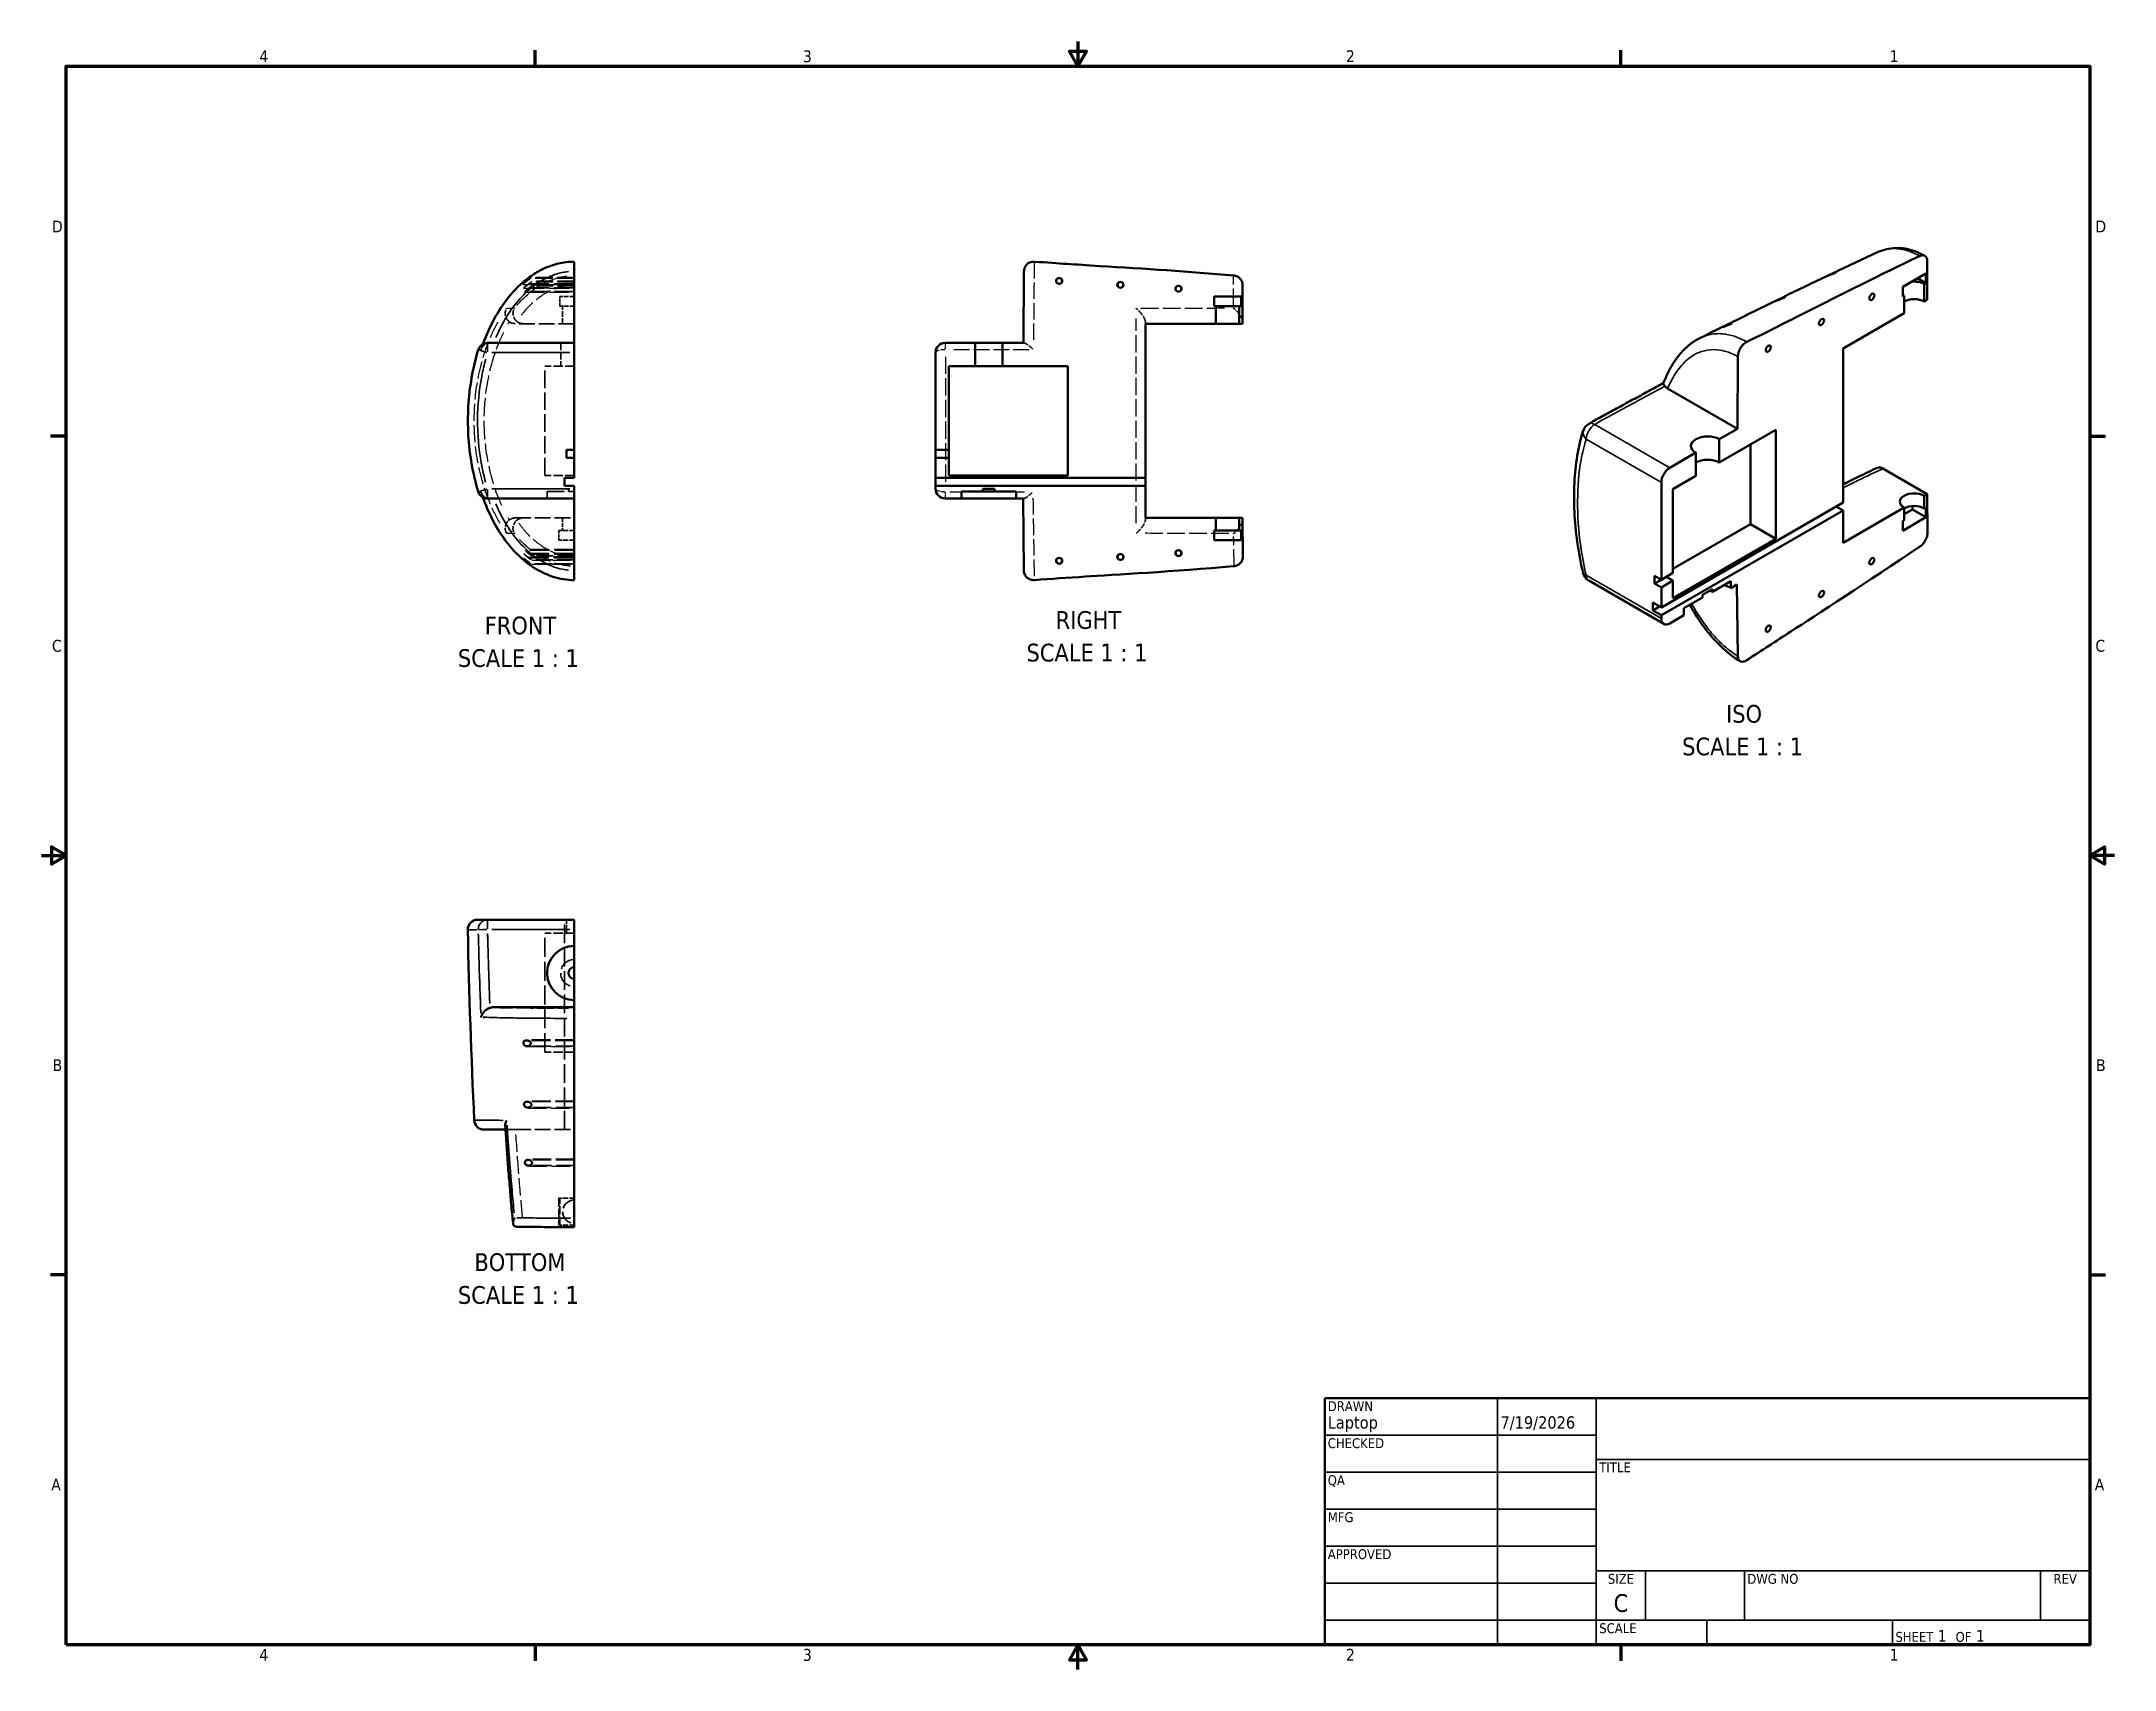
# Model space of a CAD drawing. Header units: millimetres. Extents: x 25 to 1092, y 13 to 851.
import ezdxf
from ezdxf.enums import TextEntityAlignment as Align

# ---------------------------------------------------------------- set-up
doc = ezdxf.new("R2010")
doc.units = ezdxf.units.MM
doc.header["$LTSCALE"] = 50.8
doc.linetypes.add('DASHED', pattern=[0.2067, 0.1654, -0.0413])
for name, color, linetype, lineweight in [('Border (ANSI)', 7, 'Continuous', 70), ('Hidden (ANSI)', 7, 'DASHED', 35), ('Hidden Narrow (ANSI)', 7, 'DASHED', 25), ('Symbol (ANSI)', 7, 'Continuous', 25), ('Title (ANSI)', 7, 'Continuous', 50), ('Visible (ANSI)', 7, 'Continuous', 50), ('Visible Narrow (ANSI)', 7, 'Continuous', 35)]:
    doc.layers.add(name, color=color, linetype=linetype, lineweight=lineweight)
doc.styles.add('Label Text (ANSI)', font='tahoma.ttf')
doc.styles.add('Note Text (ANSI)', font='tahoma.ttf')
doc.styles.add('Text Style30', font='tahoma.ttf')
doc.styles.add('Text Style38', font='tahoma.ttf')
doc.styles.add('Text Style39', font='tahoma.ttf')

msp = doc.modelspace()

# ---------------------------------------------------------------- texts
at = {"layer": 'Symbol (ANSI)', "attachment_point": 7, "style": 'Label Text (ANSI)'}
for s, insert, char_height in [('FRONT', (253.5, 545.5), 9.14), ('RIGHT', (547.3, 548.3), 9.14), ('SCALE 1 : 1', (239.7, 528.7), 9.144), ('SCALE 1 : 1', (532.3, 531.5), 9.144), ('ISO', (892.3, 500), 9.14), ('SCALE 1 : 1', (869.7, 483.2), 9.144), ('BOTTOM', (248.2, 217.7), 9.14), ('SCALE 1 : 1', (239.7, 200.8), 9.144)]:
    msp.add_mtext(s, dxfattribs=dict(at, insert=insert, char_height=char_height))

# ---------------------------------------------------------------- blocks, each defined once
blk = doc.blocks.new('Borders Default Border')
at = {"layer": 'Border (ANSI)'}
for p, q in [((5.5, 16.5), (5.5, 16.66)), ((16.5, 16.5), (16.5, 16.66)), ((0.75, 12.75), (0.59, 12.75)), ((21.25, 12.75), (21.41, 12.75)), ((0.75, 4.25), (0.59, 4.25)), ((21.25, 4.25), (21.41, 4.25)), ((5.5, 0.5), (5.5, 0.34)), ((16.5, 0.5), (16.5, 0.34))]:
    blk.add_line(p, q, dxfattribs=at)
at = {"layer": 'Border (ANSI)', "flags": 128}
for points in [[(11, 16.75), (11, 16.5), (10.913, 16.65), (11.087, 16.65), (11, 16.5)], [(0.75, 0.5), (0.75, 16.5), (21.25, 16.5), (21.25, 0.5), (0.75, 0.5)], [(0.5, 8.5), (0.75, 8.5), (0.6, 8.587), (0.6, 8.413), (0.75, 8.5)], [(21.5, 8.5), (21.25, 8.5), (21.4, 8.587), (21.4, 8.413), (21.25, 8.5)], [(11, 0.25), (11, 0.5), (10.913, 0.35), (11.087, 0.35), (11, 0.5)]]:
    blk.add_lwpolyline(points, dxfattribs=at)
at = {"layer": 'Border (ANSI)', "char_height": 0.12, "attachment_point": 7, "style": 'Note Text (ANSI)'}
for s, insert in [('4', (2.708, 16.54)), ('3', (8.213, 16.537)), ('2', (13.714, 16.54)), ('1', (19.223, 16.54)), ('D', (0.606, 14.815)), ('D', (21.306, 14.815)), ('C', (0.606, 10.563)), ('C', (21.306, 10.563)), ('B', (0.613, 6.315)), ('B', (21.313, 6.315)), ('A', (0.599, 2.065)), ('A', (21.299, 2.065)), ('4', (2.708, 0.34)), ('3', (8.213, 0.337)), ('2', (13.714, 0.34)), ('1', (19.223, 0.34))]:
    blk.add_mtext(s, dxfattribs=dict(at, insert=insert))
blk = doc.blocks.new('Title Blocks ANSI - Large')
at = {"layer": 'Title (ANSI)'}
for p, q in [((5, 7.45), (5, 4.95)), ((12.75, 7.45), (5, 7.45)), ((12.75, 4.95), (12.75, 7.45)), ((5, 4.95), (12.75, 4.95))]:
    blk.add_line(p, q, dxfattribs=at)
at = {"layer": 'Title (ANSI)', "lineweight": 35}
for p, q in [((6.75, 4.95), (6.75, 7.45)), ((7.75, 4.95), (7.75, 7.45)), ((5, 7.075), (7.75, 7.075)), ((7.75, 6.83), (12.75, 6.83)), ((5, 6.7), (7.75, 6.7)), ((5, 6.325), (7.75, 6.325)), ((5, 5.95), (7.75, 5.95)), ((12.75, 5.7), (7.75, 5.7)), ((8.25, 5.2), (8.25, 5.7)), ((9.25, 5.2), (9.25, 5.7)), ((12.25, 5.2), (12.25, 5.7)), ((5, 5.575), (7.75, 5.575)), ((7.75, 5.2), (5, 5.2)), ((12.75, 5.2), (7.75, 5.2)), ((8.87, 5.2), (8.87, 4.95)), ((10.75, 5.2), (10.75, 4.95))]:
    blk.add_line(p, q, dxfattribs=at)
at = {"layer": 'Title (ANSI)', "style": 'Text Style38'}
for s, p in [('DRAWN', (5.03, 7.42)), ('CHECKED', (5.03, 7.045)), ('TITLE', (7.78, 6.8)), ('QA', (5.03, 6.67)), ('MFG', (5.03, 6.295)), ('APPROVED', (5.03, 5.92)), ('DWG NO', (9.28, 5.67)), ('SCALE', (7.78, 5.17))]:
    blk.add_text(s, height=0.1, dxfattribs=at).set_placement(p, align=Align.TOP_LEFT)
for s, p in [('SIZE', (8, 5.67)), ('REV', (12.5, 5.67))]:
    blk.add_text(s, height=0.1, dxfattribs=at).set_placement(p, align=Align.TOP_CENTER)
at = {"layer": 'Title (ANSI)', "insert": (10.78, 4.98), "char_height": 0.12, "attachment_point": 7, "style": 'Note Text (ANSI)'}
blk.add_mtext('\\fTahoma|b0|i0;{\\H0.1000;SHEET}\\fTahoma|b0|i0;{\\H0.1200; 1  }\\fTahoma|b0|i0;{\\H0.1000;OF}\\fTahoma|b0|i0;{\\H0.1200; 1 }', dxfattribs=at)
at = {"layer": 'Title (ANSI)'}
for tag, height, style, p in [('AUTHOR', 0.125, 'Text Style39', (5.03, 7.105)), ('CREATION_DATE', 0.125, 'Text Style39', (6.78, 7.105)), ('CHECKED_BY', 0.125, 'Text Style39', (5.03, 6.73)), ('CHECKED_DATE', 0.125, 'Text Style39', (6.78, 6.73)), ('MFG_APPROVED_BY', 0.125, 'Text Style39', (5.03, 5.98)), ('MFG_APPROVED_DATE', 0.125, 'Text Style39', (6.78, 5.98)), ('ENG_APPROVED_BY', 0.125, 'Text Style39', (5.03, 5.605)), ('ENG_APPROVAL_DATE', 0.125, 'Text Style39', (6.78, 5.605)), ('PART_NUMBER', 0.18, 'Text Style30', (9.28, 5.23))]:
    blk.add_attdef(tag, text='', height=height, dxfattribs=dict(at, style=style)).set_placement(p, align=Align.BOTTOM_LEFT)
at = {"layer": 'Title (ANSI)', "lineweight": 30, "flags": 63}
blk.add_attdef('COMPANY', text='', height=0.125, dxfattribs=at).set_placement((10.25, 7.14), align=Align.MIDDLE_CENTER)
blk.add_attdef('TITLE', text='', height=0.18, dxfattribs=at).set_placement((7.78, 6.223), align=Align.MIDDLE_LEFT)
at = {"layer": 'Title (ANSI)'}
for tag, height, style, p in [('Sheet_Size', 0.18, 'Text Style30', (8, 5.375)), ('REVISION_NUMBER', 0.125, 'Text Style39', (12.5, 5.375))]:
    blk.add_attdef(tag, text='', height=height, dxfattribs=dict(at, style=style)).set_placement(p, align=Align.MIDDLE_CENTER)
at = {"layer": 'Title (ANSI)', "lineweight": 30, "flags": 63}
blk.add_attdef('Initial_View_Scale', text='', height=0.12, dxfattribs=at).set_placement((8.84, 4.98), align=Align.BOTTOM_RIGHT)

# ---------------------------------------------------------------- linework, layer by layer
at = {"layer": 'Hidden (ANSI)', "ltscale": 1.246785}
for p, q in [((299.6, 726.1), (273.4, 726.1)), ((299.6, 585), (273.4, 585))]:
    msp.add_line(p, q, dxfattribs=at)
at = {"layer": 'Hidden (ANSI)', "ltscale": 1.064514}
for p, q in [((299.6, 729.1), (277.2, 729.1)), ((299.6, 582), (277.2, 582))]:
    msp.add_line(p, q, dxfattribs=at)
at = {"layer": 'Hidden (ANSI)', "ltscale": 1.050673}
for p, q in [((299.6, 727.1), (277.5, 727.1)), ((299.6, 584), (277.5, 584))]:
    msp.add_line(p, q, dxfattribs=at)
at = {"layer": 'Hidden (ANSI)', "ltscale": 1.230312}
for p, q in [((299.6, 724.1), (273.7, 724.1)), ((299.6, 587), (273.7, 587))]:
    msp.add_line(p, q, dxfattribs=at)
at = {"layer": 'Hidden (ANSI)', "ltscale": 1.209936}
for p, q in [((299.6, 722.1), (274.2, 722.1)), ((299.6, 589), (274.2, 589))]:
    msp.add_line(p, q, dxfattribs=at)
at = {"layer": 'Hidden (ANSI)', "ltscale": 1.033661}
for p, q in [((299.6, 725.1), (277.9, 725.1)), ((299.6, 586), (277.9, 586))]:
    msp.add_line(p, q, dxfattribs=at)
at = {"layer": 'Hidden (ANSI)', "ltscale": 0.281105}
for p, q in [((299.6, 719.6), (292.1, 719.6)), ((299.6, 714.6), (292.1, 714.6))]:
    msp.add_line(p, q, dxfattribs=at)
at = {"layer": 'Hidden (ANSI)', "ltscale": 0.18737}
for p, q in [((292.1, 714.6), (292.1, 719.6)), ((291.6, 599.1), (291.6, 594.1))]:
    msp.add_line(p, q, dxfattribs=at)
at = {"layer": 'Hidden (ANSI)', "ltscale": 0.964427}
for p, q in [((299.6, 705.6), (269.2, 705.6)), ((269.2, 605.6), (299.6, 605.6)), ((269.2, 290.7), (299.6, 290.7))]:
    msp.add_line(p, q, dxfattribs=at)
at = {"layer": 'Hidden (ANSI)', "ltscale": 0.337931}
msp.add_line((293.6, 705.6), (293.6, 714.6), dxfattribs=at)
at = {"layer": 'Hidden (ANSI)', "ltscale": 0.1199}
for p, q in [((593.5, 705.6), (593.5, 706.6)), ((593.5, 604.6), (593.5, 605.6)), ((266.2, 290.7), (269.2, 290.7))]:
    msp.add_line(p, q, dxfattribs=at)
at = {"layer": 'Hidden (ANSI)', "ltscale": 0.449823}
msp.add_line((292.6, 695.7), (292.6, 683.7), dxfattribs=at)
at = {"layer": 'Hidden (ANSI)', "ltscale": 0.074575}
msp.add_line((531, 695.7), (530.7, 695.7), dxfattribs=at)
at = {"layer": 'Hidden (ANSI)', "ltscale": 1.070439}
msp.add_line((284.5, 627.5), (284.5, 683.7), dxfattribs=at)
at = {"layer": 'Hidden (ANSI)', "ltscale": 0.56606}
for p, q in [((299.6, 683.7), (284.5, 683.7)), ((299.6, 627.5), (284.5, 627.5)), ((299.6, 391.8), (284.5, 391.8)), ((299.6, 330.6), (284.5, 330.6))]:
    msp.add_line(p, q, dxfattribs=at)
at = {"layer": 'Hidden (ANSI)', "ltscale": 1.047162}
msp.add_line((285.6, 619.2), (299.6, 619.2), dxfattribs=at)
at = {"layer": 'Hidden (ANSI)', "ltscale": 0.134399}
msp.add_line((285.6, 615.6), (285.6, 619.2), dxfattribs=at)
at = {"layer": 'Hidden (ANSI)', "ltscale": 0.052871}
msp.add_line((296.6, 619.2), (296.6, 620.6), dxfattribs=at)
at = {"layer": 'Hidden (ANSI)', "ltscale": 0.073981}
msp.add_line((530.5, 615.6), (530.8, 615.6), dxfattribs=at)
at = {"layer": 'Hidden (ANSI)', "ltscale": 0.299852}
for p, q in [((299.6, 599.1), (291.6, 599.1)), ((299.6, 594.1), (291.6, 594.1)), ((299.6, 255.3), (291.6, 255.3)), ((299.6, 241.5), (291.6, 241.5))]:
    msp.add_line(p, q, dxfattribs=at)
at = {"layer": 'Hidden (ANSI)', "ltscale": 0.243611}
msp.add_line((293.6, 605.6), (293.6, 599.1), dxfattribs=at)
at = {"layer": 'Hidden (ANSI)', "ltscale": 1.142818}
msp.add_line((294.6, 290.7), (294.6, 398.7), dxfattribs=at)
at = {"layer": 'Hidden (ANSI)', "ltscale": 0.258609}
msp.add_line((295.6, 398.7), (295.6, 391.8), dxfattribs=at)
at = {"layer": 'Hidden (ANSI)', "ltscale": 1.165674}
msp.add_line((284.5, 330.6), (284.5, 391.8), dxfattribs=at)
at = {"layer": 'Hidden (ANSI)', "ltscale": 0.986336}
msp.add_line((299.6, 353.5), (258.1, 353.5), dxfattribs=at)
at = {"layer": 'Hidden (ANSI)', "ltscale": 1.166829}
msp.add_line((299.6, 336.6), (275.1, 336.6), dxfattribs=at)
at = {"layer": 'Hidden (ANSI)', "ltscale": 1.153513}
msp.add_line((299.6, 333.6), (275.3, 333.6), dxfattribs=at)
at = {"layer": 'Hidden (ANSI)', "ltscale": 1.151434}
msp.add_line((299.6, 305.1), (275.4, 305.1), dxfattribs=at)
at = {"layer": 'Hidden (ANSI)', "ltscale": 1.138473}
msp.add_line((299.6, 302.1), (275.7, 302.1), dxfattribs=at)
at = {"layer": 'Hidden (ANSI)', "ltscale": 0.109256}
msp.add_line((264.2, 290.7), (265.6, 290.7), dxfattribs=at)
at = {"layer": 'Hidden (ANSI)', "ltscale": 0.043024}
msp.add_line((266.2, 290.7), (265.6, 290.7), dxfattribs=at)
at = {"layer": 'Hidden (ANSI)', "ltscale": 1.133533}
msp.add_line((299.6, 275.2), (275.8, 275.2), dxfattribs=at)
at = {"layer": 'Hidden (ANSI)', "ltscale": 1.118817}
msp.add_line((299.6, 272.2), (276.1, 272.2), dxfattribs=at)
at = {"layer": 'Hidden (ANSI)', "ltscale": 0.517318}
for p, q in [((291.6, 255.3), (291.6, 241.5)), ((292.1, 241.5), (292.1, 255.3))]:
    msp.add_line(p, q, dxfattribs=at)
at = {"layer": 'Hidden (ANSI)', "ltscale": 0.133726}
msp.add_line((270, 240.7), (273.3, 240.7), dxfattribs=at)
at = {"layer": 'Hidden (ANSI)', "ltscale": 1.252234}
msp.add_line((299.6, 240.7), (273.3, 240.7), dxfattribs=at)
at = {"layer": 'Hidden (ANSI)', "ltscale": 1.041118}
msp.add_arc((299.6, 371.3), 7, 90.5195, 269.4805, dxfattribs=at)
at = {"layer": 'Hidden (ANSI)', "ltscale": 0.897567}
msp.add_arc((299.6, 248.4), 6, 90, 270, dxfattribs=at)
at = {"layer": 'Hidden (ANSI)', "ltscale": 0.893288}
msp.add_arc((299.6, 248.4), 6, 90.429, 269.571, dxfattribs=at)
at = {"layer": 'Hidden (ANSI)', "ltscale": 0.470105}
msp.add_open_spline([(277.1, 729), (277, 729), (277, 729), (276.9, 728.9), (276.7, 728.8), (276.2, 728.5), (275.9, 728.3), (275.2, 727.7), (274.9, 727.5), (274.3, 727), (274.1, 726.8), (273.8, 726.5), (273.7, 726.4), (273.5, 726.3), (273.5, 726.2), (273.4, 726.1), (273.4, 726.1), (273.4, 726.1), (273.4, 726.1), (273.5, 726.2), (273.6, 726.3), (273.9, 726.5), (274.1, 726.6), (274.6, 727), (274.9, 727.3), (275.6, 727.8), (275.9, 728.1), (276.5, 728.5), (276.7, 728.7), (276.9, 728.9), (277, 728.9), (277.2, 729), (277.2, 729.1), (277.2, 729.1), (277.2, 729.1), (277.2, 729.1), (277.1, 729.1), (277.1, 729)], degree=3, knots=[-1.048273, -1.048273, -1.048273, -1.048273, -1.035647, -1.035647, -0.965026, -0.965026, -0.868166, -0.868166, -0.772659, -0.772659, -0.695212, -0.695212, -0.642863, -0.642863, -0.602589, -0.602589, -0.56521, -0.56521, -0.524579, -0.524579, -0.473399, -0.473399, -0.404409, -0.404409, -0.319917, -0.319917, -0.229168, -0.229168, -0.153436, -0.153436, -0.109424, -0.109424, -0.075113, -0.075113, -0.040956, -0.040956, 0, 0, 0, 0], dxfattribs=at)
at = {"layer": 'Hidden (ANSI)', "ltscale": 0.467258}
msp.add_open_spline([(277.3, 727), (277.3, 727), (277.3, 727), (277.2, 726.9), (277, 726.8), (276.5, 726.5), (276.2, 726.2), (275.5, 725.7), (275.2, 725.4), (274.6, 725), (274.4, 724.8), (274.1, 724.5), (274, 724.4), (273.8, 724.3), (273.8, 724.2), (273.7, 724.1), (273.7, 724.1), (273.7, 724.1), (273.8, 724.1), (273.9, 724.2), (274, 724.3), (274.3, 724.5), (274.5, 724.7), (275, 725.1), (275.3, 725.3), (276, 725.9), (276.3, 726.1), (276.8, 726.5), (277, 726.7), (277.3, 726.9), (277.4, 727), (277.5, 727), (277.5, 727.1), (277.5, 727.1), (277.5, 727.1), (277.4, 727.1), (277.4, 727.1), (277.3, 727)], degree=3, knots=[-1.039158, -1.039158, -1.039158, -1.039158, -1.033502, -1.033502, -0.96203, -0.96203, -0.864651, -0.864651, -0.769623, -0.769623, -0.693526, -0.693526, -0.642856, -0.642856, -0.603271, -0.603271, -0.565813, -0.565813, -0.524749, -0.524749, -0.472215, -0.472215, -0.402472, -0.402472, -0.316836, -0.316836, -0.227003, -0.227003, -0.154446, -0.154446, -0.112404, -0.112404, -0.07833, -0.07833, -0.043487, -0.043487, 0, 0, 0, 0], dxfattribs=at)
at = {"layer": 'Hidden (ANSI)', "ltscale": 0.463833}
for points, knots in [([(277.6, 725), (277.5, 724.9), (277.3, 724.8), (276.8, 724.4), (276.5, 724.2), (275.8, 723.7), (275.5, 723.4), (275, 722.9), (274.8, 722.7), (274.5, 722.5), (274.4, 722.4), (274.2, 722.2), (274.2, 722.2), (274.2, 722.1), (274.1, 722.1), (274.2, 722.1), (274.2, 722.1), (274.3, 722.2), (274.4, 722.3), (274.8, 722.5), (275, 722.7), (275.5, 723.2), (275.9, 723.4), (276.5, 724), (276.8, 724.2), (277.3, 724.6), (277.5, 724.8), (277.7, 724.9), (277.8, 725), (277.8, 725.1), (277.9, 725.1), (277.9, 725.1), (277.9, 725.1), (277.8, 725.1), (277.7, 725), (277.6, 725)], [-1.027782, -1.027782, -1.027782, -1.027782, -0.958851, -0.958851, -0.859725, -0.859725, -0.765799, -0.765799, -0.692566, -0.692566, -0.644273, -0.644273, -0.605859, -0.605859, -0.568649, -0.568649, -0.527622, -0.527622, -0.474576, -0.474576, -0.404545, -0.404545, -0.317384, -0.317384, -0.228153, -0.228153, -0.15929, -0.15929, -0.118774, -0.118774, -0.084264, -0.084264, -0.047984, -0.047984, 0, 0, 0, 0]), ([(277.7, 586.1), (277.7, 586.1), (277.7, 586.1), (277.8, 586), (277.8, 586), (277.9, 586), (277.9, 586), (277.8, 586.1), (277.8, 586.1), (277.6, 586.3), (277.5, 586.4), (277.1, 586.7), (276.8, 586.9), (276.2, 587.5), (275.8, 587.7), (275.2, 588.2), (274.9, 588.4), (274.6, 588.7), (274.5, 588.8), (274.3, 588.9), (274.2, 589), (274.2, 589), (274.2, 589), (274.2, 589), (274.2, 589), (274.3, 588.9), (274.3, 588.8), (274.6, 588.6), (274.7, 588.4), (275.2, 588), (275.5, 587.8), (276.1, 587.2), (276.5, 587), (277, 586.6), (277.2, 586.4), (277.5, 586.2), (277.6, 586.2), (277.7, 586.1)], [-1.09908, -1.09908, -1.09908, -1.09908, -1.08521, -1.08521, -1.048956, -1.048956, -1.012249, -1.012249, -0.967759, -0.967759, -0.902216, -0.902216, -0.812066, -0.812066, -0.711299, -0.711299, -0.623119, -0.623119, -0.567399, -0.567399, -0.525267, -0.525267, -0.487459, -0.487459, -0.44693, -0.44693, -0.394723, -0.394723, -0.324516, -0.324516, -0.233875, -0.233875, -0.127761, -0.127761, -0.052057, -0.052057, 0, 0, 0, 0])]:
    msp.add_open_spline(points, degree=3, knots=knots, dxfattribs=at)
at = {"layer": 'Hidden (ANSI)', "ltscale": 0.349112}
for points, knots in [([(266.2, 706.6), (265.8, 706.8), (265.5, 707.2), (264.8, 708), (264.6, 708.4), (264.2, 709.5), (264, 710.2), (264, 711.3), (264.1, 711.7), (264.3, 712.6), (264.5, 713.1), (264.8, 713.5), (264.8, 713.5), (264.8, 713.5)], [-0.9338854, -0.9338854, -0.9338854, -0.9338854, -0.7880215, -0.7880215, -0.6151552, -0.6151552, -0.3848877, -0.3848877, -0.1954749, -0.1954749, 0, 0, 0.0014095, 0.0014095, 0.0014095, 0.0014095]), ([(593.5, 706.6), (593.5, 706.8), (593.4, 707.2), (593.1, 708), (592.9, 708.4), (592.3, 709.5), (591.8, 710.2), (591, 711.3), (590.5, 711.7), (589.7, 712.6), (589.2, 713.1), (588.7, 713.5), (588.7, 713.5), (588.7, 713.5)], [-0.9338854, -0.9338854, -0.9338854, -0.9338854, -0.7880215, -0.7880215, -0.6151552, -0.6151552, -0.3848877, -0.3848877, -0.1954749, -0.1954749, 0, 0, 0.0014095, 0.0014095, 0.0014095, 0.0014095]), ([(264.8, 597.7), (264.8, 597.7), (264.8, 597.7), (264.5, 598.1), (264.3, 598.5), (264.1, 599.4), (264, 599.9), (264, 601), (264.2, 601.6), (264.6, 602.7), (264.8, 603.2), (265.5, 604), (265.8, 604.3), (266.2, 604.6)], [-0.9266956, -0.9266956, -0.9266956, -0.9266956, -0.9252991, -0.9252991, -0.7316214, -0.7316214, -0.5439501, -0.5439501, -0.3157997, -0.3157997, -0.1445228, -0.1445228, 0, 0, 0, 0]), ([(588.7, 597.7), (588.7, 597.7), (588.7, 597.7), (589.2, 598.1), (589.7, 598.5), (590.5, 599.4), (591, 599.9), (591.8, 601), (592.3, 601.6), (592.9, 602.7), (593.1, 603.2), (593.4, 604), (593.5, 604.3), (593.5, 604.6)], [-0.9266956, -0.9266956, -0.9266956, -0.9266956, -0.9252991, -0.9252991, -0.7316214, -0.7316214, -0.5439501, -0.5439501, -0.3157997, -0.3157997, -0.1445228, -0.1445228, 0, 0, 0, 0])]:
    msp.add_open_spline(points, degree=3, knots=knots, dxfattribs=at)
at = {"layer": 'Hidden (ANSI)', "ltscale": 0.1199}
for points, knots in [([(269.2, 705.6), (268.7, 705.6), (268.1, 705.7), (267.1, 706), (266.6, 706.2), (266.2, 706.6)], [-1.1014453, -1.1014453, -1.1014453, -1.1014453, -0.9409205, -0.9409205, -0.7807359, -0.7807359, -0.7807359, -0.7807359]), ([(266.2, 604.6), (266.5, 604.8), (266.9, 605), (267.9, 605.4), (268.5, 605.6), (269.2, 605.6)], [-0.321094, -0.321094, -0.321094, -0.321094, -0.1961812, -0.1961812, 0, 0, 0, 0])]:
    msp.add_open_spline(points, degree=3, knots=knots, dxfattribs=at)
at = {"layer": 'Hidden (ANSI)', "ltscale": 0.343503}
for points in [[(270, 706.8), (269.6, 707.1), (269.3, 707.5), (268.7, 708.3), (268.5, 708.8), (268.1, 710), (268, 710.6), (268.1, 711.7), (268.2, 712.1), (268.5, 712.9), (268.6, 713.3), (268.9, 713.7), (268.9, 713.7), (268.9, 713.7)], [(643.5, 706.8), (643.5, 707.1), (643.4, 707.5), (643.1, 708.3), (642.9, 708.8), (642.2, 710), (641.8, 710.6), (640.9, 711.7), (640.5, 712.1), (639.7, 712.9), (639.3, 713.3), (638.8, 713.7), (638.8, 713.7), (638.8, 713.7)], [(270, 240.7), (269.6, 240.7), (269.3, 240.8), (268.7, 241.1), (268.5, 241.3), (268.1, 241.9), (268, 242.4), (268.1, 243.3), (268.2, 243.7), (268.5, 244.5), (268.6, 244.9), (268.9, 245.3), (268.9, 245.3), (268.9, 245.3)]]:
    msp.add_open_spline(points, degree=3, knots=[-0.9188115, -0.9188115, -0.9188115, -0.9188115, -0.7705123, -0.7705123, -0.5931986, -0.5931986, -0.3579347, -0.3579347, -0.1812807, -0.1812807, 0, 0, 0.0013977, 0.0013977, 0.0013977, 0.0013977], dxfattribs=at)
at = {"layer": 'Hidden (ANSI)', "ltscale": 0.133726}
msp.add_open_spline([(270, 706.8), (270, 706.8), (270, 706.7), (270.5, 706.4), (271, 706.1), (272.1, 705.7), (272.7, 705.6), (273.3, 705.6)], degree=3, knots=[0.7732137, 0.7732137, 0.7732137, 0.7732137, 0.7795338, 0.7795338, 0.9551527, 0.9551527, 1.1309794, 1.1309794, 1.1309794, 1.1309794], dxfattribs=at)
at = {"layer": 'Hidden (ANSI)', "ltscale": 0.294575}
for points in [[(256.2, 695.7), (255.7, 695.7), (255.1, 695.6), (254.1, 695.2), (253.5, 694.9), (252.7, 694.2), (252.4, 693.9), (251.9, 693.1), (251.7, 692.7), (251.6, 692.2), (251.6, 692.2), (251.6, 692.2)], [(531, 695.7), (531.2, 695.7), (531.5, 695.6), (532.2, 695.2), (532.7, 694.9), (533.6, 694.2), (534, 693.9), (534.9, 693.1), (535.4, 692.7), (535.8, 692.2), (535.8, 692.2), (535.8, 692.2)], [(256.2, 353.2), (255.7, 353), (255.1, 352.7), (254.1, 352), (253.5, 351.5), (252.7, 350.6), (252.4, 350.1), (251.9, 349.3), (251.7, 348.8), (251.6, 348.4), (251.6, 348.4), (251.6, 348.4)]]:
    msp.add_open_spline(points, degree=3, knots=[0, 0, 0, 0, 0.1718149, 0.1718149, 0.4030183, 0.4030183, 0.5880193, 0.5880193, 0.7796542, 0.7796542, 0.7810582, 0.7810582, 0.7810582, 0.7810582], dxfattribs=at)
at = {"layer": 'Hidden (ANSI)', "ltscale": 0.105734}
msp.add_open_spline([(251.7, 692.4), (252, 693.3), (252.3, 694.2), (252.6, 695.1)], degree=3, dxfattribs=at)
at = {"layer": 'Hidden (ANSI)', "ltscale": 0.294398}
for points in [[(256.1, 615.6), (255.6, 615.6), (255.1, 615.7), (254, 616), (253.5, 616.3), (252.7, 617), (252.4, 617.4), (251.9, 618.1), (251.7, 618.6), (251.6, 619), (251.6, 619), (251.6, 619)], [(530.8, 615.6), (531, 615.6), (531.3, 615.7), (532, 616), (532.5, 616.3), (533.4, 617), (533.8, 617.4), (534.7, 618.1), (535.1, 618.6), (535.6, 619), (535.6, 619), (535.6, 619)]]:
    msp.add_open_spline(points, degree=3, knots=[-0.7857275, -0.7857275, -0.7857275, -0.7857275, -0.612583, -0.612583, -0.3800094, -0.3800094, -0.1933586, -0.1933586, 0, 0, 0.0014132, 0.0014132, 0.0014132, 0.0014132], dxfattribs=at)
at = {"layer": 'Hidden (ANSI)', "ltscale": 0.105565}
msp.add_open_spline([(252.5, 616.2), (252.2, 617.1), (251.9, 617.9), (251.6, 618.8)], degree=3, dxfattribs=at)
at = {"layer": 'Hidden (ANSI)', "ltscale": 0.343799}
for points in [[(270, 604.4), (269.6, 604.1), (269.3, 603.7), (268.7, 602.8), (268.5, 602.3), (268.1, 601.2), (268, 600.6), (268.1, 599.5), (268.2, 599), (268.5, 598.2), (268.6, 597.8), (268.9, 597.5), (268.9, 597.5), (268.9, 597.4)], [(643.5, 604.4), (643.5, 604.1), (643.4, 603.7), (643.1, 602.8), (642.9, 602.3), (642.3, 601.2), (641.8, 600.6), (641, 599.5), (640.6, 599), (639.8, 598.2), (639.3, 597.8), (638.9, 597.5), (638.9, 597.5), (638.9, 597.4)]]:
    msp.add_open_spline(points, degree=3, knots=[0, 0, 0, 0, 0.1471994, 0.1471994, 0.3222435, 0.3222435, 0.5534356, 0.5534356, 0.7300825, 0.7300825, 0.9114479, 0.9114479, 0.912828, 0.912828, 0.912828, 0.912828], dxfattribs=at)
at = {"layer": 'Hidden (ANSI)', "ltscale": 0.13252}
for points in [[(273.3, 605.6), (272.6, 605.6), (272, 605.4), (270.9, 605), (270.4, 604.7), (270, 604.4)], [(273.3, 240.7), (272.6, 240.7), (272, 240.7), (270.9, 240.7), (270.4, 240.7), (270, 240.7)]]:
    msp.add_open_spline(points, degree=3, knots=[0, 0, 0, 0, 0.1971305, 0.1971305, 0.3548874, 0.3548874, 0.3548874, 0.3548874], dxfattribs=at)
at = {"layer": 'Hidden (ANSI)', "ltscale": 0.467259}
msp.add_open_spline([(277.4, 584.1), (277.4, 584.1), (277.4, 584.1), (277.5, 584), (277.5, 584), (277.5, 584), (277.5, 584), (277.4, 584.1), (277.4, 584.2), (277.1, 584.3), (277, 584.5), (276.5, 584.8), (276.2, 585.1), (275.5, 585.6), (275.2, 585.9), (274.6, 586.4), (274.4, 586.5), (274.1, 586.8), (274, 586.9), (273.8, 587), (273.8, 587), (273.7, 587), (273.7, 587), (273.7, 587), (273.8, 586.9), (273.9, 586.8), (274, 586.7), (274.3, 586.5), (274.4, 586.3), (274.9, 585.9), (275.3, 585.6), (275.9, 585.1), (276.3, 584.8), (276.8, 584.5), (277, 584.3), (277.2, 584.2), (277.3, 584.1), (277.4, 584.1)], degree=3, knots=[-1.105649, -1.105649, -1.105649, -1.105649, -1.090879, -1.090879, -1.055878, -1.055878, -1.018884, -1.018884, -0.970137, -0.970137, -0.895952, -0.895952, -0.797329, -0.797329, -0.696329, -0.696329, -0.611369, -0.611369, -0.557428, -0.557428, -0.515419, -0.515419, -0.475841, -0.475841, -0.431998, -0.431998, -0.375791, -0.375791, -0.305426, -0.305426, -0.215477, -0.215477, -0.11541, -0.11541, -0.047625, -0.047625, 0, 0, 0, 0], dxfattribs=at)
at = {"layer": 'Hidden (ANSI)', "ltscale": 0.470106}
msp.add_open_spline([(277.1, 582.1), (277.1, 582.1), (277.2, 582), (277.2, 582), (277.2, 582), (277.2, 582), (277.2, 582.1), (277.1, 582.1), (277, 582.2), (276.8, 582.4), (276.6, 582.6), (276.1, 583), (275.7, 583.2), (275.1, 583.7), (274.7, 584), (274.2, 584.4), (274, 584.6), (273.7, 584.8), (273.6, 584.9), (273.5, 585), (273.4, 585), (273.4, 585), (273.4, 585), (273.4, 585), (273.4, 584.9), (273.6, 584.8), (273.7, 584.7), (274, 584.4), (274.2, 584.2), (274.8, 583.8), (275.1, 583.5), (275.8, 583), (276.1, 582.7), (276.6, 582.4), (276.7, 582.3), (277, 582.1), (277.1, 582.1), (277.1, 582.1)], degree=3, knots=[-1.167202, -1.167202, -1.167202, -1.167202, -1.151367, -1.151367, -1.116908, -1.116908, -1.079229, -1.079229, -1.026389, -1.026389, -0.945331, -0.945331, -0.841003, -0.841003, -0.739298, -0.739298, -0.654823, -0.654823, -0.6013, -0.6013, -0.558614, -0.558614, -0.516836, -0.516836, -0.469336, -0.469336, -0.405784, -0.405784, -0.327743, -0.327743, -0.225881, -0.225881, -0.112728, -0.112728, -0.04485, -0.04485, 0, 0, 0, 0], dxfattribs=at)
at = {"layer": 'Hidden (ANSI)', "ltscale": 0.074575}
msp.add_open_spline([(256.2, 353.2), (256.8, 353.4), (257.5, 353.5), (258.1, 353.5)], degree=3, dxfattribs=at)
at = {"layer": 'Hidden (ANSI)', "ltscale": 0.194513}
msp.add_open_spline([(264, 292.7), (264.1, 292.3), (264.2, 291.9), (264.6, 291.3), (264.8, 291.1), (265.5, 290.8), (265.8, 290.7), (266.2, 290.7)], degree=3, knots=[-0.5183603, -0.5183603, -0.5183603, -0.5183603, -0.3157997, -0.3157997, -0.1445228, -0.1445228, 0, 0, 0, 0], dxfattribs=at)
at = {"layer": 'Hidden (ANSI)', "ltscale": 0.003602}
msp.add_open_spline([(270, 240.7), (270, 240.7), (270, 240.7), (269.9, 240.7)], degree=3, dxfattribs=at)
at = {"layer": 'Hidden Narrow (ANSI)', "ltscale": 1.261584}
for p, q in [((273.1, 725.8), (299.6, 725.8)), ((299.6, 585.3), (273.1, 585.3))]:
    msp.add_line(p, q, dxfattribs=at)
at = {"layer": 'Hidden Narrow (ANSI)', "ltscale": 1.046108}
for p, q in [((299.6, 729.4), (277.6, 729.4)), ((277.6, 581.8), (299.6, 581.8))]:
    msp.add_line(p, q, dxfattribs=at)
at = {"layer": 'Hidden Narrow (ANSI)', "ltscale": 1.032524}
for p, q in [((299.6, 727.4), (277.9, 727.4)), ((277.9, 583.8), (299.6, 583.8))]:
    msp.add_line(p, q, dxfattribs=at)
at = {"layer": 'Hidden Narrow (ANSI)', "ltscale": 1.24489}
for p, q in [((273.4, 723.8), (299.6, 723.8)), ((299.6, 587.3), (273.4, 587.3))]:
    msp.add_line(p, q, dxfattribs=at)
at = {"layer": 'Hidden Narrow (ANSI)', "ltscale": 1.224234}
for p, q in [((273.9, 721.8), (299.6, 721.8)), ((299.6, 589.3), (273.9, 589.3))]:
    msp.add_line(p, q, dxfattribs=at)
at = {"layer": 'Hidden Narrow (ANSI)', "ltscale": 1.015844}
for p, q in [((299.6, 725.4), (278.2, 725.4)), ((278.2, 585.8), (299.6, 585.8))]:
    msp.add_line(p, q, dxfattribs=at)
at = {"layer": 'Hidden Narrow (ANSI)', "ltscale": 0.26493}
msp.add_line((255, 398.7), (255, 394.1), dxfattribs=at)
at = {"layer": 'Hidden Narrow (ANSI)', "ltscale": 0.00355}
msp.add_line((250.2, 393.6), (250.2, 393.6), dxfattribs=at)
at = {"layer": 'Hidden Narrow (ANSI)', "ltscale": 0.214369}
msp.add_line((254.6, 393.7), (250.3, 393.6), dxfattribs=at)
at = {"layer": 'Hidden Narrow (ANSI)', "ltscale": 1.168025}
msp.add_line((299.6, 336.9), (275, 336.9), dxfattribs=at)
at = {"layer": 'Hidden Narrow (ANSI)', "ltscale": 1.152308}
msp.add_line((275.4, 333.4), (299.6, 333.4), dxfattribs=at)
at = {"layer": 'Hidden Narrow (ANSI)', "ltscale": 1.152591}
msp.add_line((299.6, 305.4), (275.4, 305.4), dxfattribs=at)
at = {"layer": 'Hidden Narrow (ANSI)', "ltscale": 1.137292}
msp.add_line((275.7, 301.8), (299.6, 301.8), dxfattribs=at)
at = {"layer": 'Hidden Narrow (ANSI)', "ltscale": 1.134841}
msp.add_line((299.6, 275.4), (275.7, 275.4), dxfattribs=at)
at = {"layer": 'Hidden Narrow (ANSI)', "ltscale": 1.11747}
msp.add_line((276.1, 271.9), (299.6, 271.9), dxfattribs=at)
at = {"layer": 'Hidden Narrow (ANSI)', "ltscale": 0.416998}
for centre in [(549.1, 727.6), (580.6, 725.6), (610.5, 723.6), (580.6, 585.5), (610.5, 587.5), (549.1, 583.5)]:
    msp.add_circle(centre, 1.77, dxfattribs=at)
at = {"layer": 'Hidden Narrow (ANSI)', "ltscale": 0.214369}
for centre, ratio, start_param, end_param in [((255, 690.7), 0.999766, 0.063556, 1.207573), ((490.5, 690.7), 0.021618, 5.075613, 6.219629)]:
    msp.add_ellipse(centre, major_axis=(0, 5), ratio=ratio, start_param=start_param, end_param=end_param, dxfattribs=at)
at = {"layer": 'Hidden Narrow (ANSI)', "ltscale": 0.268415}
for centre, major_axis, ratio, start_param, end_param in [((490.5, 690.7), (-5, 0), 0.295265, 4.771306, 6.203613), ((255, 393.7), (0, 5), 0.955415, 0.079573, 1.511879)]:
    msp.add_ellipse(centre, major_axis=major_axis, ratio=ratio, start_param=start_param, end_param=end_param, dxfattribs=at)
at = {"layer": 'Hidden Narrow (ANSI)', "ltscale": 0.214534}
for centre, ratio, start_param, end_param in [((254.9, 620.6), 0.999767, 5.074683, 6.21958), ((490.5, 620.6), 0.021588, 0.063605, 1.208502)]:
    msp.add_ellipse(centre, major_axis=(0, -5), ratio=ratio, start_param=start_param, end_param=end_param, dxfattribs=at)
at = {"layer": 'Hidden Narrow (ANSI)', "ltscale": 0.268411}
msp.add_ellipse((490.5, 620.6), major_axis=(-5, 0), ratio=0.29433, start_param=0.079571, end_param=1.511858, dxfattribs=at)
at = {"layer": 'Hidden Narrow (ANSI)', "ltscale": 1.004404}
for points in [[(295.8, 737.3), (294.6, 737.2), (293.4, 737), (289.8, 736.2), (287.5, 735.5), (282.3, 733.3), (279.6, 731.7), (274.5, 728.1), (272.2, 726.1), (270, 724), (267.1, 721), (264.5, 717.8), (260, 711), (258, 707.4), (254.9, 701.1), (253.8, 698.2), (252.7, 695.4)], [(536.3, 737.3), (536.3, 737.2), (536.3, 737), (536.3, 736.2), (536.3, 735.5), (536.3, 733.3), (536.2, 731.7), (536.2, 728.1), (536.2, 726.1), (536.1, 724), (536.1, 721), (536.1, 717.8), (536, 711), (536, 707.4), (535.9, 701.1), (535.9, 698.2), (535.9, 695.4)], [(295.8, 347.9), (294.6, 347.9), (293.4, 347.9), (289.8, 347.9), (287.5, 347.9), (282.3, 347.9), (279.6, 347.9), (274.5, 348), (272.2, 348), (270, 348), (267.1, 348.1), (264.5, 348.1), (260, 348.2), (258, 348.2), (254.9, 348.3), (253.8, 348.3), (252.7, 348.3)]]:
    msp.add_open_spline(points, degree=3, knots=[-19.645518, -19.645518, -19.645518, -19.645518, -19.330488, -19.330488, -18.694843, -18.694843, -17.859549, -17.859549, -17.024256, -17.024256, -17.024256, -15.88082, -15.88082, -14.73739, -14.73739, -13.874447, -13.874447, -13.874447, -13.874447], dxfattribs=at)
at = {"layer": 'Hidden Narrow (ANSI)', "ltscale": 1.033069}
for points in [[(270, 715), (272.7, 718.1), (275.7, 721), (279.1, 723.5), (281.1, 724.9), (283.2, 726.1), (288.8, 728.7), (292.5, 729.8), (296.7, 730.3), (297.2, 730.3), (297.7, 730.4)], [(638.8, 715), (638.9, 718.1), (638.9, 721), (638.9, 723.5), (638.9, 724.9), (638.9, 726.1), (638.9, 728.7), (638.9, 729.8), (638.9, 730.3), (638.9, 730.3), (638.9, 730.4)], [(270, 245.3), (272.7, 245.3), (275.7, 245.3), (279.1, 245.3), (281.1, 245.3), (283.2, 245.3), (288.8, 245.3), (292.5, 245.3), (296.7, 245.3), (297.2, 245.3), (297.7, 245.3)]]:
    msp.add_open_spline(points, degree=3, knots=[-3.010756, -3.010756, -3.010756, -3.010756, -1.885243, -1.885243, -1.885243, -1.248877, -1.248877, -0.278695, -0.278695, -0.158461, -0.158461, -0.158461, -0.158461], dxfattribs=at)
at = {"layer": 'Hidden Narrow (ANSI)', "ltscale": 1.039938}
msp.add_open_spline([(297.7, 725.4), (297.4, 725.3), (297.1, 725.3), (293.6, 724.9), (290.4, 724), (285.6, 721.7), (283.7, 720.7), (282, 719.4), (278.9, 717.2), (276, 714.5), (272.7, 710.5), (271.8, 709.4), (271, 708.3)], degree=3, knots=[0.181999, 0.181999, 0.181999, 0.181999, 0.278695, 0.278695, 1.248877, 1.248877, 1.885243, 1.885243, 1.885243, 3.04799, 3.04799, 3.457978, 3.457978, 3.457978, 3.457978], dxfattribs=at)
at = {"layer": 'Hidden Narrow (ANSI)', "ltscale": 1.046829}
for points in [[(261.4, 602.9), (259.3, 606.3), (257.6, 609.9), (253.3, 620.3), (251.3, 627.2), (248.7, 641.3), (248.1, 648.5), (248.1, 655.6), (248.1, 662.8), (248.7, 669.9), (251.3, 684), (253.3, 690.9), (257.6, 701.3), (259.4, 704.8), (261.4, 708.2)], [(588.7, 602.9), (588.7, 606.3), (588.7, 609.9), (588.7, 620.3), (588.7, 627.2), (588.7, 641.3), (588.7, 648.5), (588.7, 655.6), (588.7, 662.8), (588.7, 669.9), (588.7, 684), (588.7, 690.9), (588.7, 701.3), (588.7, 704.8), (588.7, 708.2)]]:
    msp.add_open_spline(points, degree=3, knots=[-14.768079, -14.768079, -14.768079, -14.768079, -13.642456, -13.642456, -11.587305, -11.587305, -9.532153, -9.532153, -9.532153, -7.478751, -7.478751, -5.425348, -5.425348, -4.309091, -4.309091, -4.309091, -4.309091], dxfattribs=at)
at = {"layer": 'Hidden Narrow (ANSI)', "ltscale": 1.077241}
for points in [[(265, 713.5), (265.6, 713.5), (266.3, 713.5), (267, 713.6), (267.4, 713.6), (267.7, 713.6), (268.3, 713.7), (268.5, 713.7), (268.6, 713.7)], [(591.2, 713.5), (600.2, 713.5), (609.2, 713.5), (618.1, 713.6), (622.4, 713.6), (626.7, 713.6), (632.7, 713.7), (634.5, 713.7), (636.3, 713.7)]]:
    msp.add_open_spline(points, degree=3, knots=[-5.255546, -5.255546, -5.255546, -5.255546, -2.564816, -2.564816, -2.564816, -1.282408, -1.282408, -0.741511, -0.741511, -0.741511, -0.741511], dxfattribs=at)
at = {"layer": 'Hidden Narrow (ANSI)', "ltscale": 0.038711}
for points in [[(265.6, 705.6), (265.8, 705.9), (266, 706.2), (266.2, 706.5)], [(266.2, 604.6), (266, 604.9), (265.8, 605.2), (265.6, 605.5)]]:
    msp.add_open_spline(points, degree=3, dxfattribs=at)
at = {"layer": 'Hidden Narrow (ANSI)', "ltscale": 1.117171}
msp.add_open_spline([(263.1, 701), (262.3, 699.3), (261.5, 697.5), (258.1, 689.4), (256.2, 682.8), (253.7, 669.3), (253.1, 662.5), (253.1, 655.6), (253.1, 648.8), (253.7, 641.9), (256.2, 628.5), (258.1, 621.8), (261.4, 613.7), (262.2, 611.9), (263.1, 610.1)], degree=3, knots=[4.845881, 4.845881, 4.845881, 4.845881, 5.425348, 5.425348, 7.478751, 7.478751, 9.532153, 9.532153, 9.532153, 11.587305, 11.587305, 13.642456, 13.642456, 14.231291, 14.231291, 14.231291, 14.231291], dxfattribs=at)
at = {"layer": 'Hidden Narrow (ANSI)', "ltscale": 1.058012}
for points in [[(249.1, 688.6), (248.3, 685.5), (247.6, 682.5), (245.6, 671.8), (244.9, 664), (244.8, 656.3), (244.8, 648.5), (245.4, 640.7), (247.4, 629.5), (248.2, 626.1), (249.1, 622.7)], [(490.6, 688.6), (490.6, 685.5), (490.6, 682.5), (490.6, 671.8), (490.6, 664), (490.6, 656.3), (490.6, 648.5), (490.6, 640.7), (490.6, 629.5), (490.6, 626.1), (490.6, 622.7)]]:
    msp.add_open_spline(points, degree=3, knots=[-13.503362, -13.503362, -13.503362, -13.503362, -12.604428, -12.604428, -10.368228, -10.368228, -10.368228, -8.112087, -8.112087, -7.102653, -7.102653, -7.102653, -7.102653], dxfattribs=at)
at = {"layer": 'Hidden Narrow (ANSI)', "ltscale": 0.970231}
for points in [[(251.5, 692.2), (251.2, 692.2), (250.9, 692.2), (250.6, 692.2), (250.5, 692.2), (250.4, 692.2), (250.3, 692.1), (250.3, 692.1), (250.2, 692.1)], [(533.6, 692.2), (525.1, 692.2), (516.6, 692.2), (508.1, 692.2), (504.3, 692.2), (500.6, 692.2), (495.5, 692.1), (494.2, 692.1), (492.8, 692.1)], [(251.5, 350.6), (251.2, 359.1), (250.9, 367.6), (250.6, 376.1), (250.5, 379.8), (250.4, 383.6), (250.3, 388.7), (250.3, 390), (250.2, 391.3)]]:
    msp.add_open_spline(points, degree=3, knots=[-4.802742, -4.802742, -4.802742, -4.802742, -2.260087, -2.260087, -2.260087, -1.130043, -1.130043, -0.735252, -0.735252, -0.735252, -0.735252], dxfattribs=at)
at = {"layer": 'Hidden Narrow (ANSI)', "ltscale": 0.965247}
for points in [[(250.2, 619.1), (250.2, 619.1), (250.3, 619.1), (250.4, 619.1), (250.5, 619.1), (250.6, 619.1), (250.9, 619.1), (251.2, 619), (251.5, 619)], [(492.8, 619.1), (494.1, 619.1), (495.4, 619.1), (500.5, 619.1), (504.3, 619.1), (508, 619.1), (516.5, 619.1), (524.9, 619), (533.3, 619)]]:
    msp.add_open_spline(points, degree=3, knots=[-15.085354, -15.085354, -15.085354, -15.085354, -14.694653, -14.694653, -13.569871, -13.569871, -13.569871, -11.038761, -11.038761, -11.038761, -11.038761], dxfattribs=at)
at = {"layer": 'Hidden Narrow (ANSI)', "ltscale": 1.006122}
for points in [[(252.7, 615.8), (253.9, 612.5), (255.3, 609.1), (258.7, 602.4), (260.7, 599), (265.3, 592.4), (267.8, 589.3), (270.8, 586.4), (272.9, 584.4), (275.2, 582.4), (280.3, 579), (283, 577.5), (288.1, 575.5), (290.3, 574.8), (293.7, 574.1), (294.7, 573.9), (295.8, 573.8)], [(535.6, 615.8), (535.7, 612.5), (535.7, 609.1), (535.8, 602.4), (535.9, 599), (536, 592.4), (536, 589.3), (536, 586.4), (536.1, 584.4), (536.1, 582.4), (536.2, 579), (536.2, 577.5), (536.2, 575.5), (536.2, 574.8), (536.3, 574.1), (536.3, 573.9), (536.3, 573.8)]]:
    msp.add_open_spline(points, degree=3, knots=[-6.102597, -6.102597, -6.102597, -6.102597, -5.081687, -5.081687, -3.964725, -3.964725, -2.847759, -2.847759, -2.847759, -2.027569, -2.027569, -1.207379, -1.207379, -0.60369, -0.60369, -0.321189, -0.321189, -0.321189, -0.321189], dxfattribs=at)
at = {"layer": 'Hidden Narrow (ANSI)', "ltscale": 1.078426}
for points in [[(268.6, 597.5), (268.5, 597.5), (268.3, 597.5), (267.7, 597.5), (267.4, 597.5), (267, 597.5), (266.2, 597.6), (265.6, 597.6), (265, 597.7)], [(636.4, 597.5), (634.5, 597.5), (632.7, 597.5), (626.6, 597.5), (622.3, 597.5), (618, 597.5), (609.1, 597.6), (600.2, 597.6), (591.2, 597.7)]]:
    msp.add_open_spline(points, degree=3, knots=[-15.096447, -15.096447, -15.096447, -15.096447, -14.543423, -14.543423, -13.254124, -13.254124, -13.254124, -10.577452, -10.577452, -10.577452, -10.577452], dxfattribs=at)
at = {"layer": 'Hidden Narrow (ANSI)', "ltscale": 1.038347}
for points in [[(271.1, 602.9), (272.3, 601.1), (273.7, 599.4), (277.1, 595.7), (279.2, 593.8), (281.5, 592.2), (283.2, 590.9), (285.1, 589.7), (289.9, 587.4), (293.1, 586.4), (296.8, 585.9), (297.3, 585.9), (297.8, 585.8)], [(271.1, 240.7), (272.3, 240.7), (273.7, 240.6), (277.1, 240.6), (279.2, 240.6), (281.5, 240.6), (283.2, 240.5), (285.1, 240.5), (289.9, 240.5), (293.1, 240.5), (296.8, 240.5), (297.3, 240.5), (297.8, 240.5)]]:
    msp.add_open_spline(points, degree=3, knots=[14.617955, 14.617955, 14.617955, 14.617955, 15.275036, 15.275036, 16.120264, 16.120264, 16.120264, 16.765575, 16.765575, 17.744352, 17.744352, 17.889027, 17.889027, 17.889027, 17.889027], dxfattribs=at)
at = {"layer": 'Hidden Narrow (ANSI)', "ltscale": 1.032627}
for points in [[(297.7, 580.8), (297, 580.8), (296.4, 580.9), (291.9, 581.4), (288.2, 582.6), (282.6, 585.4), (280.5, 586.7), (278.5, 588.1), (276, 590), (273.7, 592.1), (271, 594.9), (270.5, 595.5), (270, 596.1)], [(639.1, 580.8), (639.1, 580.8), (639.1, 580.9), (639.1, 581.4), (639.1, 582.6), (639.1, 585.4), (639, 586.7), (639, 588.1), (639, 590), (639, 592.1), (638.9, 594.9), (638.9, 595.5), (638.9, 596.1)]]:
    msp.add_open_spline(points, degree=3, knots=[-17.912367, -17.912367, -17.912367, -17.912367, -17.744352, -17.744352, -16.765575, -16.765575, -16.120264, -16.120264, -16.120264, -15.275036, -15.275036, -15.06141, -15.06141, -15.06141, -15.06141], dxfattribs=at)
at = {"layer": 'Hidden Narrow (ANSI)', "ltscale": 1.149388}
msp.add_open_spline([(255, 391.7), (255, 390.3), (255.1, 388.9), (255.2, 383.7), (255.3, 380), (255.4, 376.2), (255.6, 369.3), (255.8, 362.4), (256.1, 355.5)], degree=3, knots=[0.71043, 0.71043, 0.71043, 0.71043, 1.130043, 1.130043, 2.260087, 2.260087, 2.260087, 4.331126, 4.331126, 4.331126, 4.331126], dxfattribs=at)
at = {"layer": 'Hidden Narrow (ANSI)', "ltscale": 0.011513}
msp.add_open_spline([(256.2, 353.5), (256.2, 353.4), (256.2, 353.3), (256.2, 353.2)], degree=3, dxfattribs=at)
at = {"layer": 'Hidden Narrow (ANSI)', "ltscale": 1.008873}
msp.add_open_spline([(259.3, 353.5), (259.7, 353.5), (260.2, 353.5), (262.4, 353.4), (264.2, 353.4), (268.5, 353.3), (270.9, 353.3), (273.6, 353.3), (275.5, 353.3), (277.7, 353.3), (282.2, 353.2), (284.6, 353.2), (289.2, 353.2), (291.2, 353.2), (294.4, 353.2), (295.5, 353.2), (296.6, 353.2)], degree=3, knots=[14.374977, 14.374977, 14.374977, 14.374977, 14.73739, 14.73739, 15.88082, 15.88082, 17.024256, 17.024256, 17.024256, 17.859549, 17.859549, 18.694843, 18.694843, 19.330488, 19.330488, 19.671862, 19.671862, 19.671862, 19.671862], dxfattribs=at)
at = {"layer": 'Hidden Narrow (ANSI)', "ltscale": 1.075002}
msp.add_open_spline([(269.4, 288.2), (269.9, 281), (270.4, 273.7), (271, 266.5), (271.3, 262.2), (271.7, 257.9), (272.4, 250.2), (272.7, 246.7), (273, 243.2)], degree=3, knots=[11.078355, 11.078355, 11.078355, 11.078355, 13.254124, 13.254124, 13.254124, 14.543423, 14.543423, 15.593509, 15.593509, 15.593509, 15.593509], dxfattribs=at)
at = {"layer": 'Visible (ANSI)'}
for p, q in [((299.6, 732.6), (299.6, 737.5)), ((995.8, 717.8), (995.8, 737.7)), ((299.6, 732.6), (299.6, 695.7)), ((531, 732.6), (530.7, 695.7)), ((643.5, 705.6), (643.5, 725.4)), ((983.2, 724.6), (995.1, 731.5)), ((995.1, 726.5), (990.8, 729)), ((995.1, 726.5), (994.3, 726)), ((994.3, 726), (994.3, 717)), ((995.1, 731.5), (995.1, 726.5)), ((628.9, 714.6), (628.9, 719.6)), ((628.9, 719.6), (642.7, 719.6)), ((642.7, 719.6), (642.7, 714.6)), ((983.2, 719.6), (983.2, 724.6)), ((983.9, 720), (983.2, 719.6)), ((983.9, 711), (983.9, 720)), ((994.3, 717), (995.8, 717.8)), ((593.5, 705.6), (629.8, 705.6)), ((593.5, 626.2), (593.5, 705.6)), ((629.8, 714.6), (628.9, 714.6)), ((629.8, 705.6), (629.8, 714.6)), ((629.8, 714.6), (641.8, 714.6)), ((641.8, 705.6), (629.8, 705.6)), ((641.8, 714.6), (641.8, 705.6)), ((642.7, 714.6), (641.8, 714.6)), ((641.8, 705.6), (643.5, 705.6)), ((952.5, 692.8), (983.9, 711)), ((299.6, 695.7), (255, 695.7)), ((299.6, 695.7), (299.6, 690.7)), ((505.9, 695.7), (490.5, 695.7)), ((505.9, 695.7), (519.9, 695.7)), ((505.9, 683.7), (505.9, 695.7)), ((530.7, 695.7), (519.9, 695.7)), ((519.9, 695.7), (519.9, 683.7)), ((299.6, 690.7), (299.6, 640.6)), ((485.5, 690.7), (485.5, 640.6)), ((492.4, 640.6), (492.4, 683.7)), ((492.4, 683.7), (505.9, 683.7)), ((519.9, 683.7), (505.9, 683.7)), ((519.9, 683.7), (553.6, 683.7)), ((553.6, 683.7), (553.6, 627.5)), ((898.4, 688.6), (898.1, 651.5)), ((952.5, 613.5), (952.5, 692.8)), ((898.1, 651.5), (862.2, 672.3)), ((898.1, 651.5), (888.8, 646.2)), ((888.8, 634.2), (917.9, 651)), ((917.9, 651), (917.9, 594.8)), ((295.6, 636.6), (295.6, 640.6)), ((295.6, 640.6), (299.6, 640.6)), ((299.6, 640.6), (299.6, 636.6)), ((485.5, 640.6), (492.4, 640.6)), ((485.5, 636.6), (485.5, 640.6)), ((492.4, 640.6), (492.4, 636.6)), ((888.8, 646.2), (888.8, 634.2)), ((904.9, 643.4), (904.9, 602.3)), ((299.6, 636.6), (295.6, 636.6)), ((299.6, 636.6), (299.6, 626.2)), ((485.5, 636.6), (485.5, 626.2)), ((492.4, 636.6), (485.5, 636.6)), ((492.4, 627.5), (492.4, 636.6)), ((876.7, 639.2), (863.3, 631.4)), ((876.7, 627.2), (876.7, 639.2)), ((995.8, 617.8), (973, 631)), ((294.6, 626.2), (299.6, 626.2)), ((294.6, 622.2), (294.6, 626.2)), ((299.6, 622.2), (294.6, 622.2)), ((299.6, 622.2), (299.6, 620.6)), ((299.6, 620.6), (299.6, 615.6)), ((485.5, 622.2), (485.5, 626.2)), ((485.5, 626.2), (593.5, 626.2)), ((485.5, 622.2), (485.5, 620.6)), ((593.5, 622.2), (485.5, 622.2)), ((553.6, 627.5), (492.4, 627.5)), ((498.9, 615.6), (498.9, 619.2)), ((498.9, 619.2), (509.9, 619.2)), ((509.9, 619.2), (509.9, 620.6)), ((509.9, 620.6), (515.9, 620.6)), ((509.9, 619.2), (515.9, 619.2)), ((515.9, 620.6), (515.9, 619.2)), ((515.9, 619.2), (526.9, 619.2)), ((526.9, 619.2), (526.9, 615.6)), ((593.5, 626.2), (593.5, 622.2)), ((593.5, 605.6), (593.5, 622.2)), ((859, 623.9), (859, 573.8)), ((864.9, 620.4), (876.7, 627.2)), ((864.9, 577.3), (864.9, 620.4)), ((254.9, 615.6), (299.6, 615.6)), ((299.6, 615.6), (299.6, 578.6)), ((490.5, 615.6), (498.9, 615.6)), ((526.9, 615.6), (498.9, 615.6)), ((526.9, 615.6), (530.5, 615.6)), ((530.5, 615.6), (530.9, 578.6)), ((859, 559.5), (952.5, 613.5)), ((952.5, 609.5), (859, 555.5)), ((949, 611.5), (952.5, 609.5)), ((983.9, 611), (952.5, 592.8)), ((952.5, 592.8), (952.5, 609.5)), ((983.9, 604.5), (983.9, 611)), ((983.9, 607.5), (988.2, 609.9)), ((988.2, 609.9), (988.2, 611.7)), ((995.1, 605.9), (988.2, 609.9)), ((995.8, 617.8), (994.3, 617)), ((994.3, 617), (994.3, 610.5)), ((994.3, 610.5), (995.1, 610.9)), ((995.1, 610.9), (995.1, 605.9)), ((996, 598.2), (995.8, 617.8)), ((629.8, 605.6), (593.5, 605.6)), ((628.9, 594.1), (628.9, 599.1)), ((628.9, 599.1), (629.8, 599.1)), ((629.8, 599.1), (629.8, 605.6)), ((629.8, 605.6), (641.8, 605.6)), ((641.8, 599.1), (629.8, 599.1)), ((641.8, 605.6), (641.8, 599.1)), ((643.5, 605.6), (641.8, 605.6)), ((641.8, 599.1), (642.7, 599.1)), ((642.7, 599.1), (642.7, 594.1)), ((643.7, 585.8), (643.5, 605.6)), ((904.9, 602.3), (864.9, 579.3)), ((917.9, 594.8), (904.9, 602.3)), ((995.1, 605.9), (983.2, 599)), ((983.2, 604), (983.9, 604.5)), ((983.2, 599), (983.2, 604)), ((642.7, 594.1), (628.9, 594.1)), ((917.9, 594.8), (864.9, 564.2)), ((299.6, 573.6), (299.6, 578.6)), ((859, 573.8), (864.9, 577.3)), ((860.2, 551), (821.6, 573.3)), ((855.5, 571.8), (855.5, 575.8)), ((855.5, 575.8), (859, 573.8)), ((855.5, 571.8), (859, 573.8)), ((859, 569.8), (855.5, 571.8)), ((864.9, 573.3), (859, 569.8)), ((859, 569.8), (859, 559.5)), ((861.5, 575.3), (864.9, 573.3)), ((864.9, 564.2), (864.9, 573.3)), ((880.1, 566), (885.3, 569)), ((880.1, 564.6), (880.1, 566)), ((885.3, 567.6), (894.8, 573.1)), ((885.3, 569), (885.3, 567.6)), ((894.8, 573.1), (894.8, 569.5)), ((894.8, 569.5), (897.9, 571.3)), ((897.9, 571.3), (898.3, 534.5)), ((854.6, 562), (859, 559.5)), ((854.6, 558), (854.6, 562)), ((858.1, 560), (854.6, 558)), ((859, 555.5), (854.6, 558)), ((859, 555.5), (859, 553.8)), ((863.3, 551.3), (870.6, 555.5)), ((870.6, 559.1), (880.1, 564.6)), ((870.6, 555.5), (870.6, 559.1)), ((254.9, 398.7), (249.8, 398.7)), ((299.6, 398.7), (254.9, 398.7)), ((299.6, 398.7), (299.6, 393.7)), ((299.6, 393.7), (299.6, 385.3)), ((299.6, 385.3), (299.6, 374.3)), ((299.6, 374.3), (299.6, 368.3)), ((299.6, 368.3), (299.6, 357.3)), ((299.6, 353.7), (258.1, 353.7)), ((299.6, 357.3), (299.6, 353.7)), ((299.6, 353.7), (299.6, 353.3)), ((299.6, 347.9), (299.6, 353.3)), ((299.6, 245.1), (299.6, 347.9)), ((253.1, 290.7), (264.2, 290.7)), ((299.6, 240.5), (299.6, 245.1))]:
    msp.add_line(p, q, dxfattribs=at)
for centre in [(549.1, 727.6), (580.6, 725.6), (610.5, 723.6), (580.6, 585.5), (610.5, 587.5), (549.1, 583.5)]:
    msp.add_circle(centre, 1.5, dxfattribs=at)
for centre, radius, start, end in [((255, 690.7), 5, 90, 162.8266), ((490.5, 690.7), 5, 90, 180), ((824.7, 648.7), 6.12, 118.9387, 162.4346), ((254.9, 620.6), 5, 197.1173, 270), ((490.5, 620.6), 5, 180, 270), ((824.6, 578.7), 6.12, 193.0138, 240), ((249.8, 393.7), 5, 90, 180.9718), ((299.6, 371.3), 14, 90, 270), ((299.6, 371.3), 3, 90, 270), ((253.1, 295.7), 5, 182.6934, 270)]:
    msp.add_arc(centre, radius, start, end, dxfattribs=at)
for centre, major_axis, start_param, end_param in [((989.2, 723), (7.35, 0), 0.792886, 1.784197), ((989.2, 723), (-7.35, 0), 0.612057, 0.77791), ((989.2, 714), (-7.35, 0), 3.934479, 5.505275), ((882.8, 642.6), (-8.57, 0), 3.936057, 7.059517), ((863.3, 626.4), (3.06, 5.3), 0.785398, 2.356194), ((882.8, 630.6), (-8.57, 0), 3.936057, 5.506853), ((989.1, 614), (-7.35, 0), 3.926991, 7.068583), ((989.1, 607.5), (-7.35, 0), 3.926991, 5.497787), ((882.7, 566.1), (3.67, 0), 0.785398, 1.275742), ((882.7, 562.5), (-17.1, 0), 3.926991, 4.18611), ((863.3, 556.3), (-3.06, -5.3), 5.497787, 7.068583)]:
    msp.add_ellipse(centre, major_axis=major_axis, ratio=0.57735, start_param=start_param, end_param=end_param, dxfattribs=at)
for centre in [(967.3, 719.4), (941.4, 706.5), (914, 692.7), (967.3, 583.3), (941.4, 566.4), (914, 548.6)]:
    msp.add_ellipse(centre, major_axis=(-0.92, -1.59), ratio=0.57735, dxfattribs=at)
for points, knots in [([(252.6, 695.1), (253.8, 698.4), (255.2, 701.7), (258.7, 708.9), (261.1, 712.9), (266.5, 720.3), (269.6, 723.8), (274.9, 728.4), (276.8, 729.8), (280.8, 732.4), (282.9, 733.6), (287.2, 735.3), (289.2, 736), (294, 737.2), (296.8, 737.5), (299.6, 737.5)], [13.840207, 13.840207, 13.840207, 13.840207, 14.850577, 14.850577, 16.129466, 16.129466, 17.408355, 17.408355, 18.047799, 18.047799, 18.687244, 18.687244, 19.251435, 19.251435, 19.966133, 19.966133, 19.966133, 19.966133]), ([(531, 732.6), (531, 733.2), (531.1, 733.8), (531.6, 735), (532, 735.6), (532.9, 736.5), (533.4, 736.9), (534.4, 737.3), (534.8, 737.4), (535.5, 737.5), (535.9, 737.5), (536.3, 737.5)], [0, 0, 0, 0, 0.1953222, 0.1953222, 0.3906445, 0.3906445, 0.5859667, 0.5859667, 0.7019283, 0.7019283, 0.8178898, 0.8178898, 0.8178898, 0.8178898]), ([(638.9, 730.4), (616, 732.4), (593, 733.9), (556.5, 736.1), (549.7, 736.6), (536.3, 737.5)], [-15.582254, -15.582254, -15.582254, -15.582254, -8.656212, -8.656212, -4.583061, -4.583061, -4.583061, -4.583061]), ([(991.8, 740.4), (972, 730.9), (952.1, 720.9), (920.5, 704.9), (914.6, 702), (903, 696.2)], [-15.582254, -15.582254, -15.582254, -15.582254, -8.656212, -8.656212, -4.583061, -4.583061, -4.583061, -4.583061]), ([(994.5, 740.5), (992.9, 741.4), (991.2, 742.2), (987.9, 743.5), (986.2, 744), (982.8, 744.5), (981.2, 744.6), (977.9, 744.5), (976.4, 744.3), (973.4, 743.6), (971.9, 743.1), (970.6, 742.5)], [0, 0, 0, 0, 0.470016, 0.470016, 0.940031, 0.940031, 1.410047, 1.410047, 1.880063, 1.880063, 2.350078, 2.350078, 2.350078, 2.350078]), ([(991.8, 740.4), (992.4, 740.7), (993, 740.8), (994, 740.8), (994.4, 740.6), (995.1, 740.1), (995.4, 739.7), (995.7, 738.8), (995.8, 738.3), (995.8, 737.7)], [0, 0, 0, 0, 0.1953222, 0.1953222, 0.3906445, 0.3906445, 0.5675697, 0.5675697, 0.744495, 0.744495, 0.744495, 0.744495]), ([(638.9, 730.4), (639.5, 730.4), (640.2, 730.2), (641.3, 729.6), (641.9, 729.2), (642.7, 728.2), (643, 727.7), (643.4, 726.6), (643.5, 726), (643.5, 725.4)], [0, 0, 0, 0, 0.1953222, 0.1953222, 0.3906445, 0.3906445, 0.5675697, 0.5675697, 0.744495, 0.744495, 0.744495, 0.744495]), ([(947.7, 731.5), (947.5, 731.3), (947.2, 731.2), (946.5, 731), (946.1, 730.8), (945.4, 730.6), (945.1, 730.5), (944.8, 730.4), (944.7, 730.3), (944.7, 730.3), (944.7, 730.3), (944.8, 730.4), (944.9, 730.4), (945, 730.5), (945.1, 730.6), (945.4, 730.7), (945.6, 730.8), (945.9, 730.9), (946.2, 731), (946.7, 731.3), (947, 731.4), (947.7, 731.7), (948, 731.9), (948.6, 732), (948.8, 732.1), (949, 732.1), (949, 732.1), (948.9, 732), (948.9, 732), (948.8, 731.9), (948.7, 731.9), (948.5, 731.8), (948.4, 731.7), (948.1, 731.6), (947.9, 731.5), (947.7, 731.5)], [-1.027782, -1.027782, -1.027782, -1.027782, -0.958851, -0.958851, -0.859725, -0.859725, -0.765799, -0.765799, -0.692566, -0.692566, -0.644273, -0.644273, -0.605859, -0.605859, -0.568649, -0.568649, -0.527622, -0.527622, -0.474576, -0.474576, -0.404545, -0.404545, -0.317384, -0.317384, -0.228153, -0.228153, -0.15929, -0.15929, -0.118774, -0.118774, -0.084264, -0.084264, -0.047984, -0.047984, 0, 0, 0, 0]), ([(921.6, 718.7), (921.6, 718.7), (921.6, 718.7), (921.3, 718.6), (921, 718.5), (920.3, 718.2), (919.9, 718.1), (919.2, 717.8), (918.9, 717.7), (918.5, 717.6), (918.4, 717.6), (918.4, 717.6), (918.4, 717.6), (918.5, 717.6), (918.6, 717.7), (918.7, 717.8), (918.8, 717.8), (919.1, 717.9), (919.2, 718), (919.6, 718.2), (919.8, 718.3), (920.3, 718.5), (920.6, 718.6), (921.3, 718.9), (921.6, 719.1), (922.2, 719.3), (922.5, 719.3), (922.7, 719.3), (922.8, 719.3), (922.7, 719.3), (922.7, 719.2), (922.6, 719.2), (922.5, 719.1), (922.3, 719), (922.2, 719), (921.9, 718.9), (921.8, 718.8), (921.6, 718.7)], [-1.039158, -1.039158, -1.039158, -1.039158, -1.033502, -1.033502, -0.96203, -0.96203, -0.864651, -0.864651, -0.769623, -0.769623, -0.693526, -0.693526, -0.642856, -0.642856, -0.603271, -0.603271, -0.565813, -0.565813, -0.524749, -0.524749, -0.472215, -0.472215, -0.402472, -0.402472, -0.316836, -0.316836, -0.227003, -0.227003, -0.154446, -0.154446, -0.112404, -0.112404, -0.07833, -0.07833, -0.043487, -0.043487, 0, 0, 0, 0]), ([(894.1, 705.1), (894.1, 705.1), (894, 705.1), (893.7, 705), (893.4, 704.9), (892.7, 704.6), (892.3, 704.5), (891.6, 704.2), (891.3, 704.1), (891, 704), (890.8, 704), (890.8, 704), (890.8, 704), (890.9, 704), (890.9, 704.1), (891.1, 704.1), (891.2, 704.2), (891.4, 704.3), (891.6, 704.4), (891.9, 704.5), (892.1, 704.6), (892.6, 704.9), (892.9, 705), (893.6, 705.3), (893.9, 705.4), (894.6, 705.6), (894.8, 705.7), (895.1, 705.7), (895.2, 705.7), (895.2, 705.7), (895.1, 705.6), (895, 705.6), (895, 705.5), (894.8, 705.4), (894.7, 705.4), (894.5, 705.3), (894.3, 705.2), (894.1, 705.1)], [-1.048273, -1.048273, -1.048273, -1.048273, -1.035647, -1.035647, -0.965026, -0.965026, -0.868166, -0.868166, -0.772659, -0.772659, -0.695212, -0.695212, -0.642863, -0.642863, -0.602589, -0.602589, -0.56521, -0.56521, -0.524579, -0.524579, -0.473399, -0.473399, -0.404409, -0.404409, -0.319917, -0.319917, -0.229168, -0.229168, -0.153436, -0.153436, -0.109424, -0.109424, -0.075113, -0.075113, -0.040956, -0.040956, 0, 0, 0, 0]), ([(860, 674.9), (860.8, 676.8), (861.6, 678.7), (863.4, 682.4), (864.4, 684.2), (866.7, 687.5), (867.9, 689.1), (870.5, 692.2), (872, 693.6), (875.2, 696.1), (876.9, 697.2), (878.8, 698.2)], [13.815566, 13.815566, 13.815566, 13.815566, 14.502341, 14.502341, 15.189116, 15.189116, 15.875891, 15.875891, 16.562666, 16.562666, 17.249441, 17.249441, 17.249441, 17.249441]), ([(898.4, 688.6), (898.4, 689.2), (898.5, 689.9), (898.9, 691.4), (899.2, 692.1), (900, 693.5), (900.5, 694.1), (901.3, 695), (901.7, 695.3), (902.3, 695.8), (902.7, 696), (903, 696.2)], [0, 0, 0, 0, 0.1953222, 0.1953222, 0.3906445, 0.3906445, 0.5859667, 0.5859667, 0.7019283, 0.7019283, 0.8178898, 0.8178898, 0.8178898, 0.8178898]), ([(250.2, 619.1), (248.7, 623.8), (247.6, 628.7), (245.9, 638.4), (245.3, 643.3), (244.8, 653.2), (244.8, 658.1), (245.3, 667.9), (245.9, 672.8), (247.6, 682.6), (248.7, 687.4), (250.2, 692.1)], [6.747059, 6.747059, 6.747059, 6.747059, 8.169438, 8.169438, 9.591818, 9.591818, 11.014198, 11.014198, 12.436578, 12.436578, 13.858957, 13.858957, 13.858957, 13.858957]), ([(821.7, 654.1), (824.2, 655.5), (826.8, 656.9), (831.9, 659.7), (834.4, 661.1), (839.5, 663.9), (842.1, 665.3), (847.2, 668), (849.8, 669.4), (854.9, 672.2), (857.5, 673.6), (860, 674.9)], [0.509281, 0.509281, 0.509281, 0.509281, 1.368195, 1.368195, 2.22711, 2.22711, 3.086024, 3.086024, 3.944938, 3.944938, 4.799101, 4.799101, 4.799101, 4.799101]), ([(860.8, 673.4), (860.5, 673.8), (860.3, 674.1), (860, 674.6), (860, 674.8), (860, 674.9)], [0, 0, 0, 0, 0.1718149, 0.1718149, 0.3859803, 0.3859803, 0.3859803, 0.3859803]), ([(818.7, 577.3), (817.4, 582.7), (816.4, 588), (815, 598.5), (814.5, 603.7), (814, 613.8), (814, 618.8), (814.5, 628.4), (815, 633.1), (816.5, 642.1), (817.5, 646.4), (818.8, 650.6)], [6.747059, 6.747059, 6.747059, 6.747059, 8.169438, 8.169438, 9.591818, 9.591818, 11.014198, 11.014198, 12.436578, 12.436578, 13.858957, 13.858957, 13.858957, 13.858957]), ([(952.5, 622.9), (955.2, 624.2), (957.9, 625.5), (963.8, 628.4), (966.9, 629.9), (970.1, 631.4)], [13.949193, 13.949193, 13.949193, 13.949193, 14.809774, 14.809774, 15.811949, 15.811949, 15.811949, 15.811949]), ([(973, 631), (972.5, 631.3), (971.9, 631.5), (971, 631.6), (970.6, 631.6), (970.2, 631.4)], [0, 0, 0, 0, 0.1971305, 0.1971305, 0.3548874, 0.3548874, 0.3548874, 0.3548874]), ([(299.6, 573.6), (295.8, 573.6), (292.1, 574.2), (284.7, 576.6), (281.1, 578.4), (273.9, 583.3), (270.4, 586.5), (264.3, 593.5), (261.7, 597.3), (257.1, 605.2), (255.2, 609.3), (253.2, 614.4), (252.9, 615.3), (252.5, 616.2)], [0, 0, 0, 0, 0.962822, 0.962822, 2.02178, 2.02178, 3.302988, 3.302988, 4.584197, 4.584197, 5.865405, 5.865405, 6.137912, 6.137912, 6.137912, 6.137912]), ([(996, 598.2), (996, 597.5), (995.9, 596.8), (995.5, 595.4), (995.2, 594.6), (994.4, 593.3), (994, 592.7), (993.1, 591.6), (992.6, 591.2), (992, 590.8)], [0, 0, 0, 0, 0.1953222, 0.1953222, 0.3906445, 0.3906445, 0.5703151, 0.5703151, 0.7499857, 0.7499857, 0.7499857, 0.7499857]), ([(992, 590.8), (991.9, 590.7), (991.7, 590.6), (965.8, 573.1), (938.2, 555.3), (918.1, 542.2), (910.5, 537.3), (902.9, 532.3)], [-79.748792, -79.748792, -79.748792, -79.748792, -79.701982, -79.701982, -71.401844, -71.401844, -66.402311, -66.402311, -66.402311, -66.402311]), ([(536.3, 573.6), (535.6, 573.6), (535, 573.7), (533.7, 574.1), (533.2, 574.4), (532.2, 575.2), (531.8, 575.8), (531.3, 576.7), (531.2, 577), (531, 577.8), (530.9, 578.2), (530.9, 578.6)], [0, 0, 0, 0, 0.1953222, 0.1953222, 0.3906445, 0.3906445, 0.5859667, 0.5859667, 0.7008787, 0.7008787, 0.8157907, 0.8157907, 0.8157907, 0.8157907]), ([(639.1, 580.7), (639, 580.7), (638.8, 580.7), (608.9, 578.1), (576.9, 576.3), (553.7, 574.8), (545, 574.2), (536.3, 573.6)], [-79.748792, -79.748792, -79.748792, -79.748792, -79.701982, -79.701982, -71.401844, -71.401844, -66.402311, -66.402311, -66.402311, -66.402311]), ([(643.7, 585.8), (643.7, 585.1), (643.6, 584.5), (643.1, 583.3), (642.7, 582.7), (641.9, 581.8), (641.4, 581.5), (640.3, 581), (639.7, 580.8), (639.1, 580.7)], [0, 0, 0, 0, 0.1953222, 0.1953222, 0.3906445, 0.3906445, 0.5703151, 0.5703151, 0.7499857, 0.7499857, 0.7499857, 0.7499857]), ([(899.6, 531.8), (896.1, 533.8), (892.7, 536.5), (886, 543), (882.8, 546.8), (877.6, 554.1), (875.6, 557.5), (873.6, 560.9)], [0, 0, 0, 0, 1.039857, 1.039857, 2.20095, 2.20095, 3.111329, 3.111329, 3.111329, 3.111329]), ([(902.9, 532.3), (902.4, 531.9), (901.8, 531.7), (900.8, 531.5), (900.3, 531.5), (899.4, 531.9), (899, 532.2), (898.6, 532.9), (898.5, 533.2), (898.4, 533.8), (898.3, 534.2), (898.3, 534.5)], [0, 0, 0, 0, 0.1953222, 0.1953222, 0.3906445, 0.3906445, 0.5859667, 0.5859667, 0.7008787, 0.7008787, 0.8157907, 0.8157907, 0.8157907, 0.8157907]), ([(256.1, 353.4), (255.6, 353.2), (255.1, 352.9), (254, 352.2), (253.5, 351.7), (252.7, 350.8), (252.4, 350.4), (251.9, 349.5), (251.7, 349), (251.6, 348.6), (251.6, 348.6), (251.6, 348.6)], [-0.7857275, -0.7857275, -0.7857275, -0.7857275, -0.612583, -0.612583, -0.3800094, -0.3800094, -0.1933586, -0.1933586, 0, 0, 0.0014132, 0.0014132, 0.0014132, 0.0014132]), ([(258.1, 353.7), (257.7, 353.7), (257.2, 353.7), (256.6, 353.5), (256.4, 353.4), (256.1, 353.4)], [-0.8299111, -0.8299111, -0.8299111, -0.8299111, -0.7001789, -0.7001789, -0.6326229, -0.6326229, -0.6326229, -0.6326229]), ([(277.1, 335.5), (277.1, 335.4), (277.2, 335.4), (277.2, 335.2), (277.2, 335.1), (277.2, 334.9), (277.2, 334.8), (277.1, 334.5), (277, 334.4), (276.8, 334.1), (276.6, 334), (276.1, 333.7), (275.7, 333.6), (275.1, 333.6), (274.7, 333.7), (274.2, 333.9), (274, 334.1), (273.7, 334.4), (273.6, 334.5), (273.5, 334.8), (273.4, 334.9), (273.4, 335.1), (273.4, 335.3), (273.4, 335.5), (273.4, 335.7), (273.6, 336), (273.7, 336.1), (274, 336.4), (274.2, 336.5), (274.8, 336.6), (275.1, 336.6), (275.8, 336.6), (276.1, 336.4), (276.6, 336.1), (276.7, 336), (277, 335.7), (277.1, 335.6), (277.1, 335.5)], [-1.167202, -1.167202, -1.167202, -1.167202, -1.151367, -1.151367, -1.116908, -1.116908, -1.079229, -1.079229, -1.026389, -1.026389, -0.945331, -0.945331, -0.841003, -0.841003, -0.739298, -0.739298, -0.654823, -0.654823, -0.6013, -0.6013, -0.558614, -0.558614, -0.516836, -0.516836, -0.469336, -0.469336, -0.405784, -0.405784, -0.327743, -0.327743, -0.225881, -0.225881, -0.112728, -0.112728, -0.04485, -0.04485, 0, 0, 0, 0]), ([(277.4, 304), (277.4, 304), (277.4, 303.9), (277.5, 303.8), (277.5, 303.6), (277.5, 303.4), (277.5, 303.3), (277.4, 303), (277.4, 302.9), (277.1, 302.6), (277, 302.5), (276.5, 302.2), (276.2, 302.1), (275.5, 302.1), (275.2, 302.1), (274.6, 302.3), (274.4, 302.5), (274.1, 302.7), (274, 302.9), (273.8, 303.1), (273.8, 303.3), (273.7, 303.5), (273.7, 303.7), (273.7, 303.9), (273.8, 304.1), (273.9, 304.3), (274, 304.5), (274.3, 304.8), (274.4, 304.9), (274.9, 305.1), (275.3, 305.1), (275.9, 305), (276.3, 304.9), (276.8, 304.7), (277, 304.5), (277.2, 304.3), (277.3, 304.1), (277.4, 304)], [-1.105649, -1.105649, -1.105649, -1.105649, -1.090879, -1.090879, -1.055878, -1.055878, -1.018884, -1.018884, -0.970137, -0.970137, -0.895952, -0.895952, -0.797329, -0.797329, -0.696329, -0.696329, -0.611369, -0.611369, -0.557428, -0.557428, -0.515419, -0.515419, -0.475841, -0.475841, -0.431998, -0.431998, -0.375791, -0.375791, -0.305426, -0.305426, -0.215477, -0.215477, -0.11541, -0.11541, -0.047625, -0.047625, 0, 0, 0, 0]), ([(264.8, 295.4), (264.8, 295.4), (264.8, 295.4), (264.5, 295), (264.3, 294.5), (264.1, 293.6), (264, 293.2), (264, 292.8), (264, 292.7), (264, 292.7)], [-0.9266956, -0.9266956, -0.9266956, -0.9266956, -0.9252991, -0.9252991, -0.7316214, -0.7316214, -0.5439501, -0.5439501, -0.5183603, -0.5183603, -0.5183603, -0.5183603]), ([(264, 292.7), (264.3, 289.3), (264.5, 286), (265, 279.3), (265.2, 275.9), (265.7, 269.2), (266, 265.8), (266.6, 259.1), (266.8, 255.8), (267.4, 249.1), (267.8, 245.7), (268.1, 242.4)], [10.59774, 10.59774, 10.59774, 10.59774, 11.604086, 11.604086, 12.610431, 12.610431, 13.616776, 13.616776, 14.623122, 14.623122, 15.629467, 15.629467, 15.629467, 15.629467]), ([(277.7, 274.1), (277.7, 274.1), (277.7, 274.1), (277.8, 273.9), (277.8, 273.8), (277.9, 273.6), (277.9, 273.5), (277.8, 273.2), (277.8, 273.1), (277.6, 272.8), (277.5, 272.7), (277.1, 272.4), (276.8, 272.3), (276.2, 272.1), (275.8, 272.2), (275.2, 272.3), (274.9, 272.5), (274.6, 272.7), (274.5, 272.9), (274.3, 273.1), (274.2, 273.3), (274.2, 273.5), (274.2, 273.7), (274.2, 273.9), (274.2, 274.1), (274.3, 274.3), (274.3, 274.5), (274.6, 274.8), (274.7, 274.9), (275.2, 275.1), (275.5, 275.2), (276.1, 275.2), (276.5, 275.1), (277, 274.8), (277.2, 274.7), (277.5, 274.4), (277.6, 274.3), (277.7, 274.1)], [-1.09908, -1.09908, -1.09908, -1.09908, -1.08521, -1.08521, -1.048956, -1.048956, -1.012249, -1.012249, -0.967759, -0.967759, -0.902216, -0.902216, -0.812066, -0.812066, -0.711299, -0.711299, -0.623119, -0.623119, -0.567399, -0.567399, -0.525267, -0.525267, -0.487459, -0.487459, -0.44693, -0.44693, -0.394723, -0.394723, -0.324516, -0.324516, -0.233875, -0.233875, -0.127761, -0.127761, -0.052057, -0.052057, 0, 0, 0, 0]), ([(269.9, 240.7), (269.6, 240.7), (269.3, 240.8), (268.7, 241), (268.5, 241.3), (268.1, 241.9), (268, 242.3), (268.1, 243.2), (268.2, 243.6), (268.5, 244.4), (268.6, 244.8), (268.9, 245.3), (268.9, 245.3), (268.9, 245.3)], [0.0098861, 0.0098861, 0.0098861, 0.0098861, 0.1471994, 0.1471994, 0.3222435, 0.3222435, 0.5534356, 0.5534356, 0.7300825, 0.7300825, 0.9114479, 0.9114479, 0.912828, 0.912828, 0.912828, 0.912828]), ([(269.9, 240.7), (271.3, 240.7), (272.8, 240.7), (276, 240.6), (277.8, 240.6), (281.5, 240.6), (283.5, 240.5), (287.8, 240.5), (290, 240.5), (294.7, 240.5), (297.1, 240.5), (299.6, 240.5)], [14.437359, 14.437359, 14.437359, 14.437359, 15.164038, 15.164038, 15.890716, 15.890716, 16.617395, 16.617395, 17.344074, 17.344074, 18.070753, 18.070753, 18.070753, 18.070753])]:
    msp.add_open_spline(points, degree=3, knots=knots, dxfattribs=at)
for points in [[(878.8, 698.2), (909, 713), (939.4, 728.2), (970.6, 742.5)], [(860.8, 673.4), (861.2, 673), (861.7, 672.6), (862.2, 672.3)], [(970.2, 631.4), (970.2, 631.4), (970.1, 631.4), (970.1, 631.4)], [(248.1, 295.5), (246.6, 328.2), (245.4, 360.9), (244.8, 393.6)]]:
    msp.add_open_spline(points, degree=3, dxfattribs=at)
at = {"layer": 'Visible Narrow (ANSI)'}
for p, q in [((255, 695.7), (255, 691.1)), ((254.6, 690.8), (250.2, 692.1)), ((257.2, 690.7), (297.3, 690.7)), ((863.3, 631.4), (824.7, 653.7)), ((820.3, 646.2), (859, 623.9)), ((250.2, 619.1), (254.6, 620.4)), ((254.9, 620.2), (254.9, 615.6)), ((297.3, 620.6), (257.2, 620.6)), ((859, 553.8), (820.3, 576.1)), ((254.9, 398.7), (254.9, 394.1)), ((254.6, 393.7), (250.3, 393.6)), ((257.2, 393.7), (297.3, 393.7))]:
    msp.add_line(p, q, dxfattribs=at)
for centre, major_axis, ratio, start_param, end_param in [((824.7, 648.7), (3.06, 5.3), 0.57735, 0.785398, 2.356194), ((824.7, 648.7), (-2.96, 5.36), 0.564734, 5.508366, 6.283185), ((824.7, 648.7), (-5.84, 1.85), 0.722081, 0, 0.987319), ((824.6, 578.7), (-5.97, -1.38), 0.381845, 0, 0.674728), ((824.6, 578.7), (-3.06, -5.3), 0.57735, 5.497787, 6.283185), ((254.9, 393.7), (0, 5), 0.955704, 0.079571, 1.511858)]:
    msp.add_ellipse(centre, major_axis=major_axis, ratio=ratio, start_param=start_param, end_param=end_param, dxfattribs=at)
for points, knots in [([(970.6, 742.5), (971.7, 743), (972.9, 743.4), (974.1, 743.7), (975.8, 744.1), (977.6, 744.3), (982.5, 744.1), (985.7, 743.4), (989.9, 741.4), (990.9, 741), (991.8, 740.4)], [-2.350078, -2.350078, -2.350078, -2.350078, -1.885243, -1.885243, -1.885243, -1.248877, -1.248877, -0.278695, -0.278695, 0, 0, 0, 0]), ([(259.3, 698.4), (259.7, 699.5), (260.2, 700.6), (262.4, 705.1), (264.2, 708.5), (268.5, 714.8), (270.9, 717.8), (273.6, 720.5), (275.5, 722.5), (277.7, 724.3), (282.2, 727.5), (284.6, 728.9), (289.2, 730.8), (291.2, 731.5), (294.4, 732.1), (295.5, 732.3), (296.6, 732.4)], [14.374977, 14.374977, 14.374977, 14.374977, 14.73739, 14.73739, 15.88082, 15.88082, 17.024256, 17.024256, 17.024256, 17.859549, 17.859549, 18.694843, 18.694843, 19.330488, 19.330488, 19.671862, 19.671862, 19.671862, 19.671862]), ([(903, 696.2), (900.9, 697.4), (898.7, 698.4), (894.5, 699.8), (892.5, 700.2), (888, 700.6), (885.6, 700.4), (881.8, 699.4), (880.3, 698.9), (878.8, 698.2)], [-19.966133, -19.966133, -19.966133, -19.966133, -19.330488, -19.330488, -18.694843, -18.694843, -17.859549, -17.859549, -17.249441, -17.249441, -17.249441, -17.249441]), ([(253.9, 624), (253.1, 627.2), (252.3, 630.5), (250.4, 641.2), (249.8, 648.7), (249.8, 656.3), (249.9, 663.7), (250.6, 671.2), (252.5, 681.4), (253.2, 684.4), (254, 687.3)], [7.102653, 7.102653, 7.102653, 7.102653, 8.112087, 8.112087, 10.368228, 10.368228, 10.368228, 12.604428, 12.604428, 13.503362, 13.503362, 13.503362, 13.503362]), ([(862.2, 672.3), (862.9, 673.9), (863.7, 675.5), (866, 679.6), (867.6, 682.1), (871.3, 686.3), (873.4, 688.1), (875.8, 689.5), (877.5, 690.5), (879.3, 691.2), (883.3, 692.2), (885.4, 692.4), (889.3, 692), (891.1, 691.7), (894.7, 690.5), (896.5, 689.6), (898.4, 688.6)], [14.080705, 14.080705, 14.080705, 14.080705, 14.73739, 14.73739, 15.88082, 15.88082, 17.024256, 17.024256, 17.024256, 17.859549, 17.859549, 18.694843, 18.694843, 19.330488, 19.330488, 19.966133, 19.966133, 19.966133, 19.966133]), ([(824.7, 653.7), (826.5, 654.8), (828.3, 655.8), (833.5, 658.6), (836.8, 660.4), (840.2, 662.3), (847, 665.9), (853.7, 669.6), (860.5, 673.2)], [0.509281, 0.509281, 0.509281, 0.509281, 1.130043, 1.130043, 2.260087, 2.260087, 2.260087, 4.532276, 4.532276, 4.532276, 4.532276]), ([(820.3, 576.1), (819.1, 581.2), (818.2, 586.1), (816.4, 599.1), (815.8, 606.9), (815.9, 614.4), (815.9, 621.8), (816.5, 628.9), (818.4, 639.3), (819.3, 642.9), (820.3, 646.2)], [6.747059, 6.747059, 6.747059, 6.747059, 8.112087, 8.112087, 10.368228, 10.368228, 10.368228, 12.604428, 12.604428, 13.858957, 13.858957, 13.858957, 13.858957]), ([(952.5, 621.1), (955.2, 622.4), (958, 623.8), (964.8, 627.1), (968.8, 629), (972.9, 630.9), (973, 631), (973, 631), (973, 631)], [13.662391, 13.662391, 13.662391, 13.662391, 14.543423, 14.543423, 15.832722, 15.832722, 15.832722, 15.844351, 15.844351, 15.844351, 15.844351]), ([(296.6, 578.7), (295.6, 578.8), (294.6, 579), (291.6, 579.5), (289.7, 580.1), (285.3, 581.9), (282.8, 583.2), (278.3, 586.3), (276.2, 588.1), (274.3, 590), (271.6, 592.6), (269.2, 595.4), (264.9, 601.5), (263, 604.8), (260.6, 609.6), (259.9, 611.2), (259.2, 612.8)], [0.294966, 0.294966, 0.294966, 0.294966, 0.60369, 0.60369, 1.207379, 1.207379, 2.027569, 2.027569, 2.847759, 2.847759, 2.847759, 3.964725, 3.964725, 5.081687, 5.081687, 5.604349, 5.604349, 5.604349, 5.604349]), ([(898.3, 534.5), (896.6, 535.5), (894.8, 536.8), (891.4, 539.5), (889.7, 541.1), (885.9, 545), (883.8, 547.5), (879.8, 552.9), (878, 555.7), (876.3, 558.5), (875.7, 559.5), (875.1, 560.5), (874.6, 561.4)], [0, 0, 0, 0, 0.60369, 0.60369, 1.207379, 1.207379, 2.027569, 2.027569, 2.847759, 2.847759, 2.847759, 3.122101, 3.122101, 3.122101, 3.122101]), ([(244.8, 393.6), (244.9, 393.6), (245.6, 393.6), (247.5, 393.6), (248.5, 393.6), (249.6, 393.6)], [-10.120301, -10.120301, -10.120301, -10.120301, -8.112087, -8.112087, -6.924598, -6.924598, -6.924598, -6.924598]), ([(250.2, 391.4), (250.2, 390.1), (250.3, 388.7), (250.4, 383.7), (250.5, 379.9), (250.6, 376.2), (250.9, 367.7), (251.2, 359.3), (251.5, 350.8)], [-15.085354, -15.085354, -15.085354, -15.085354, -14.694653, -14.694653, -13.569871, -13.569871, -13.569871, -11.038761, -11.038761, -11.038761, -11.038761]), ([(256.1, 355.7), (255.8, 362.6), (255.6, 369.4), (255.4, 376.3), (255.3, 380.1), (255.2, 383.8), (255, 388.9), (255, 390.3), (255, 391.7)], [11.508407, 11.508407, 11.508407, 11.508407, 13.569871, 13.569871, 13.569871, 14.694653, 14.694653, 15.110072, 15.110072, 15.110072, 15.110072]), ([(296.6, 353.3), (295.6, 353.3), (294.6, 353.3), (291.6, 353.3), (289.7, 353.3), (285.3, 353.3), (282.8, 353.3), (278.3, 353.4), (276.2, 353.4), (274.3, 353.4), (271.6, 353.4), (269.2, 353.5), (264.9, 353.5), (263, 353.6), (260.6, 353.6), (259.9, 353.7), (259.2, 353.7)], [0.294966, 0.294966, 0.294966, 0.294966, 0.60369, 0.60369, 1.207379, 1.207379, 2.027569, 2.027569, 2.847759, 2.847759, 2.847759, 3.964725, 3.964725, 5.081687, 5.081687, 5.604349, 5.604349, 5.604349, 5.604349]), ([(252.7, 348.5), (253.9, 348.5), (255.3, 348.5), (258.7, 348.4), (260.7, 348.3), (265.3, 348.2), (267.8, 348.2), (270.8, 348.1), (272.9, 348.1), (275.2, 348.1), (280.3, 348), (283, 348), (288.1, 348), (290.3, 347.9), (293.7, 347.9), (294.7, 347.9), (295.8, 347.9)], [-6.102597, -6.102597, -6.102597, -6.102597, -5.081687, -5.081687, -3.964725, -3.964725, -2.847759, -2.847759, -2.847759, -2.027569, -2.027569, -1.207379, -1.207379, -0.60369, -0.60369, -0.321189, -0.321189, -0.321189, -0.321189]), ([(263, 295.4), (262.8, 295.4), (262.6, 295.4), (259.9, 295.5), (257.8, 295.5), (253.3, 295.5), (251.3, 295.5), (248.9, 295.5), (248.3, 295.5), (248.1, 295.5)], [-15.058607, -15.058607, -15.058607, -15.058607, -14.938262, -14.938262, -13.642456, -13.642456, -11.587305, -11.587305, -9.829112, -9.829112, -9.829112, -9.829112]), ([(268.6, 247.8), (268.5, 249.6), (268.3, 251.5), (267.7, 257.6), (267.4, 261.9), (267, 266.2), (266.2, 275.1), (265.6, 284), (265, 292.9)], [-15.096447, -15.096447, -15.096447, -15.096447, -14.543423, -14.543423, -13.254124, -13.254124, -13.254124, -10.577452, -10.577452, -10.577452, -10.577452]), ([(297.7, 245.1), (297, 245.1), (296.4, 245.1), (291.9, 245.1), (288.2, 245.1), (282.6, 245.1), (280.5, 245.1), (278.5, 245.2), (276, 245.2), (273.7, 245.2), (271, 245.3), (270.5, 245.3), (270, 245.3)], [-17.912367, -17.912367, -17.912367, -17.912367, -17.744352, -17.744352, -16.765575, -16.765575, -16.120264, -16.120264, -16.120264, -15.275036, -15.275036, -15.06141, -15.06141, -15.06141, -15.06141])]:
    msp.add_open_spline(points, degree=3, knots=knots, dxfattribs=at)
for points in [[(860.5, 673.2), (860.6, 673.3), (860.7, 673.4), (860.8, 673.4)], [(256.1, 353.7), (256.1, 353.6), (256.1, 353.5), (256.1, 353.4)]]:
    msp.add_open_spline(points, degree=3, dxfattribs=at)

# ---------------------------------------------------------------- block references
at = {"xscale": 50.8, "yscale": 50.8, "zscale": 50.8}
msp.add_blockref('Borders Default Border', (0, 0), dxfattribs=at)
msp.add_blockref('Title Blocks ANSI - Large', (431.8, -226.1), dxfattribs=at).add_auto_attribs({'AUTHOR': 'Laptop', 'CREATION_DATE': '7/19/2026', 'Sheet_Size': 'C'})

msp.set_redraw_order([(e.dxf.handle, doc.entitydb.next_handle()) for e in msp.query("TEXT MTEXT ATTDEF DIMENSION ARC_DIMENSION")])  # texts and dimensions are drawn at this point

doc.saveas('drawing.dxf')
